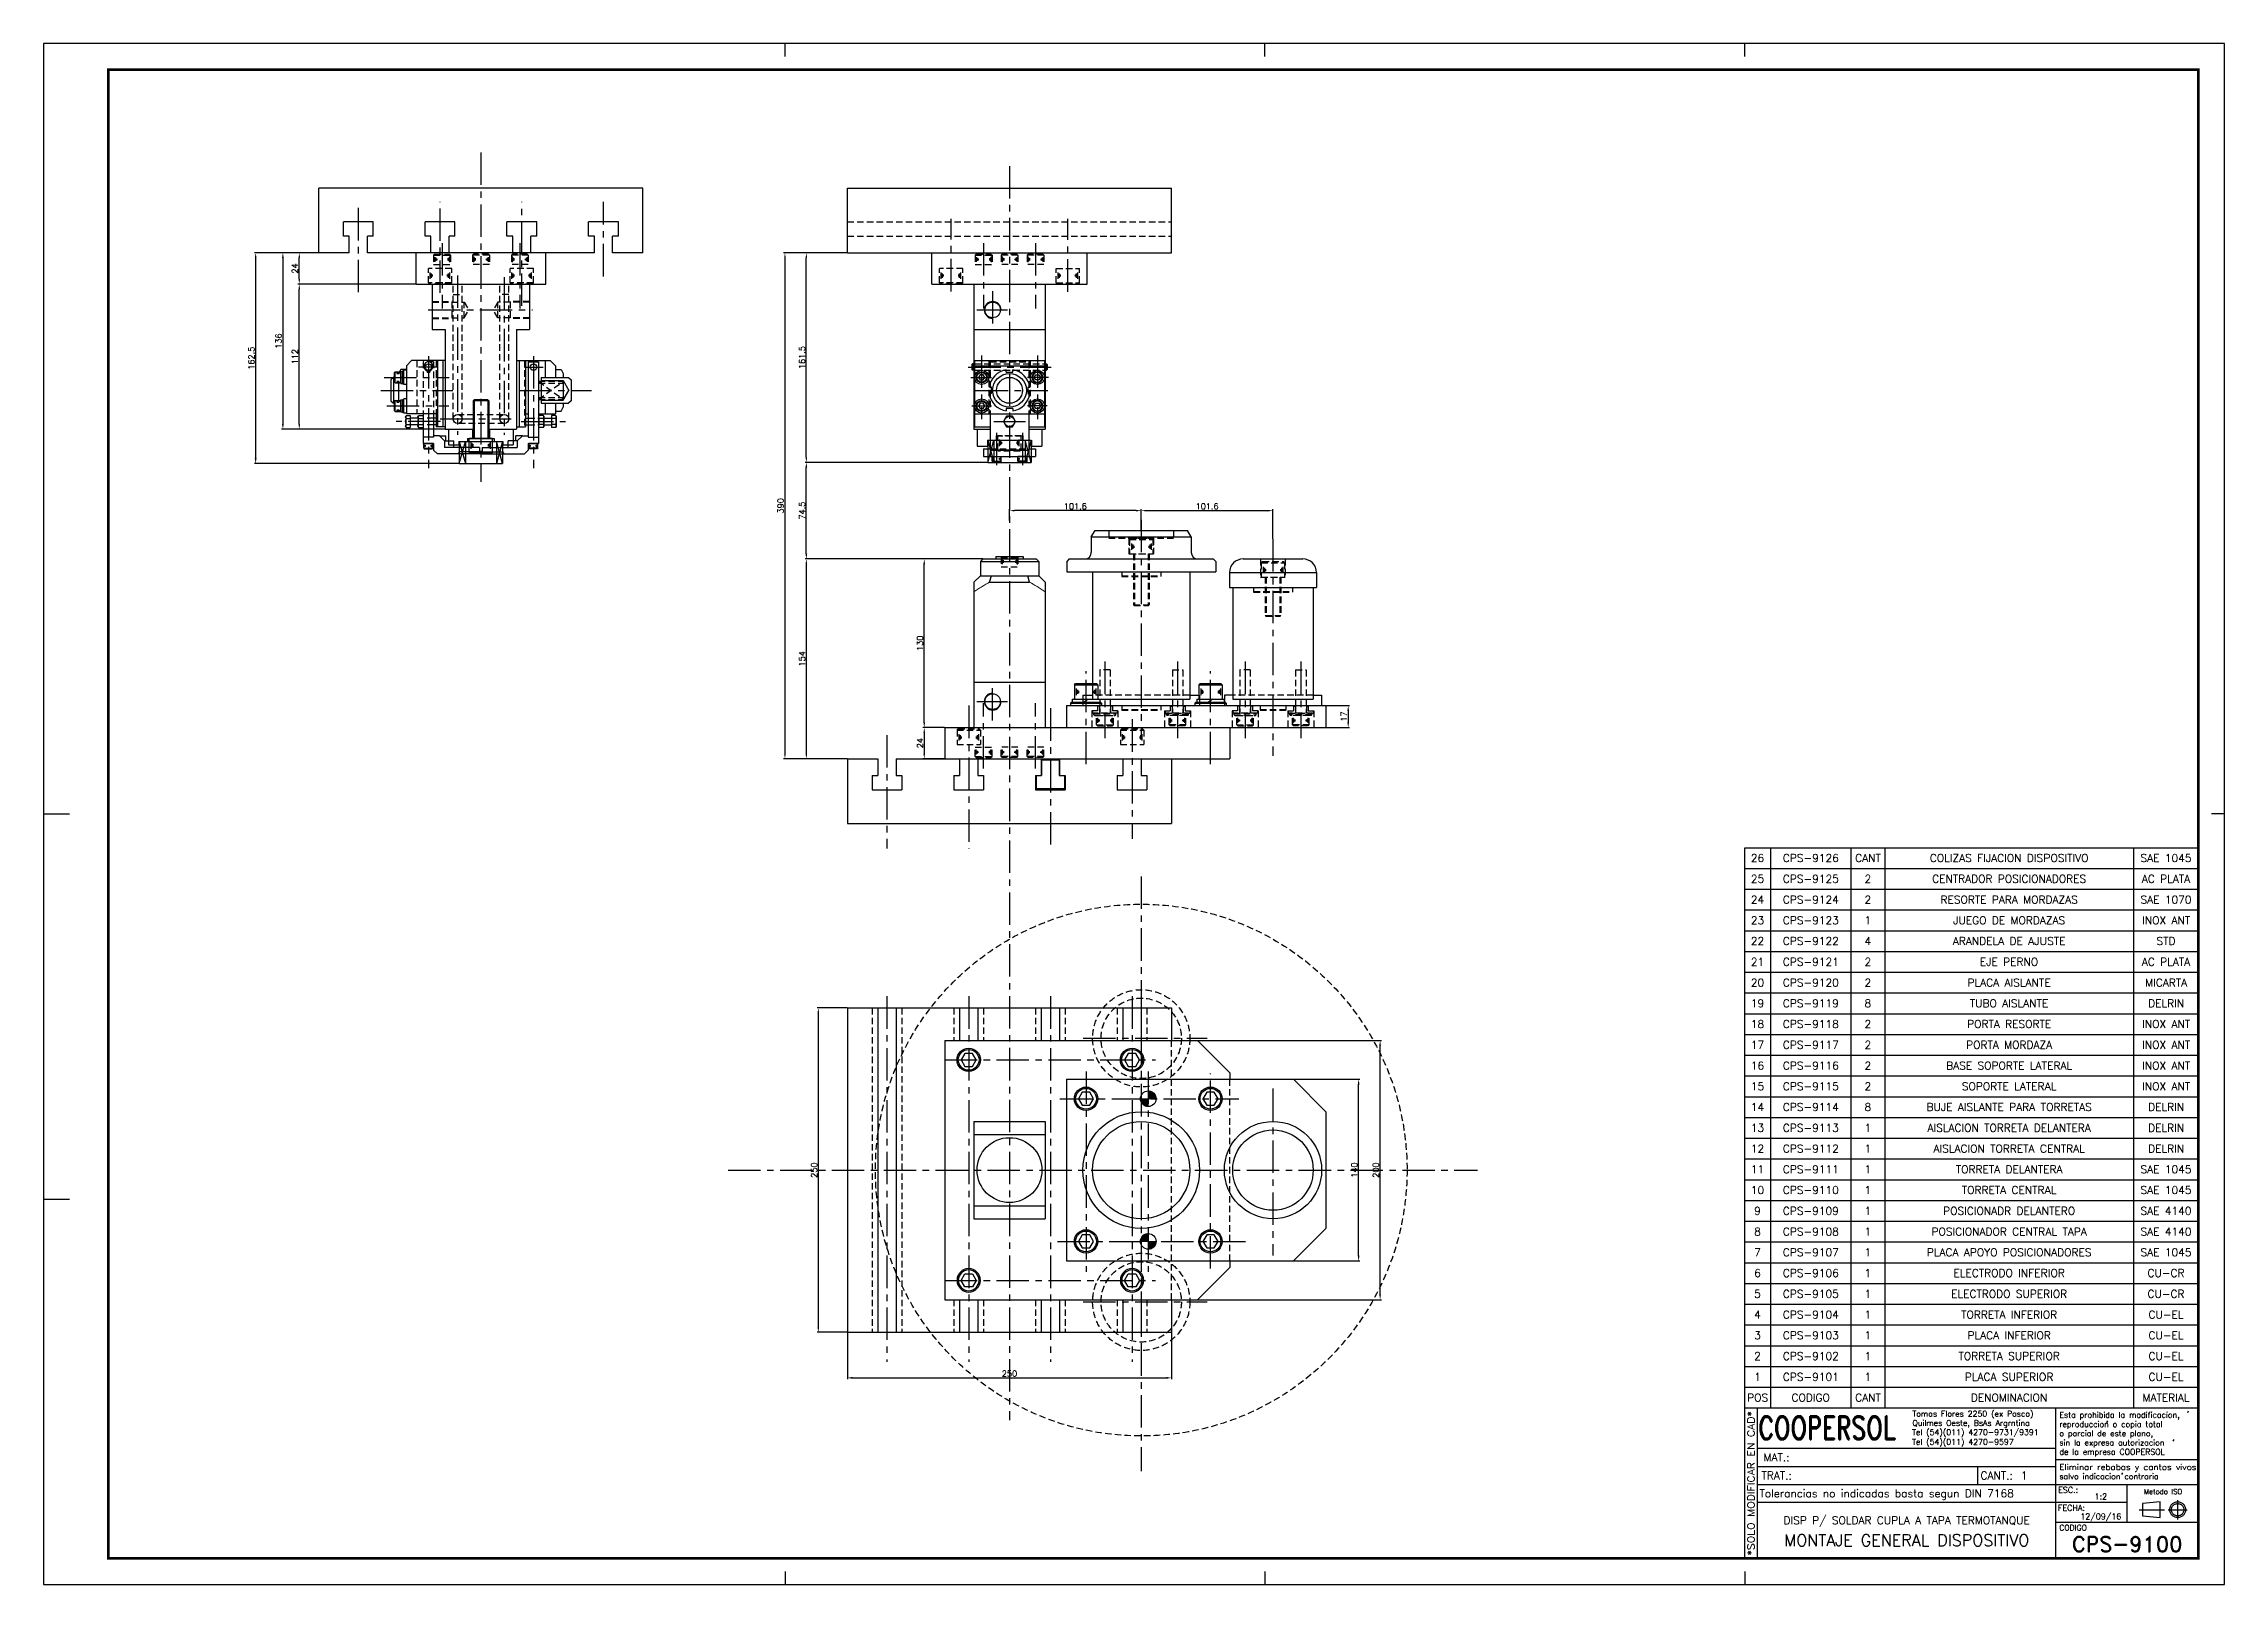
# Model space of a CAD drawing. Extents: x -21308 to -16735, y 11657 to 13517.
# Drawn here: x -18931 to -17249, y 11657 to 12845 of the extents above; entities that cross this region are included whole.
import ezdxf
from ezdxf.enums import TextEntityAlignment as Align

# ---------------------------------------------------------------- set-up
doc = ezdxf.new("R2010")
doc.units = 0
doc.header["$LTSCALE"] = 20
doc.header["$MEASUREMENT"] = 0
doc.linetypes.add('CENTER', pattern=[2, 1.25, -0.25, 0.25, -0.25])
doc.linetypes.add('HIDDEN', pattern=[0.375, 0.25, -0.125])
doc.layers.get('0').update_dxf_attribs({"linetype": 'CONTINUOUS'})
doc.layers.get('DEFPOINTS').update_dxf_attribs({"linetype": 'CONTINUOUS'})
for name, color, linetype in [('1', 1, 'CENTER'), ('CL', 1, 'CENTER'), ('CO', 3, 'CONTINUOUS'), ('CUPLA A SOLDAR', 5, 'CONTINUOUS'), ('FI', 1, 'CONTINUOUS'), ('OC', 1, 'HIDDEN')]:
    doc.layers.add(name, color=color, linetype=linetype)
doc.styles.add('ROMAND', font='ROMAND')
doc.styles.add('ROMANS', font='ROMANS.SHX')
doc.dimstyles.new('2', dxfattribs={"dimscale": 2, "dimtxt": 2.3, "dimasz": 2, "dimexe": 0.5, "dimexo": 0.0625, "dimgap": 0.5, "dimtad": 1, "dimdec": 4, "dimdsep": 46, "dimtxsty": 'ROMANS', "dimcen": -2, "dimclrt": 7, "dimadec": 0, "dimazin": 0, "dimtfac": 0.869565, "dimtdec": 4, "dimtmove": 0, "dimatfit": 3, "dimfxl": 1, "dimtolj": 1, "dimarcsym": 0})

msp = doc.modelspace()

# ---------------------------------------------------------------- blocks, each defined once
blk = doc.blocks.new('12912L')
for p, q in [((-9, 11), (-8, 12)), ((-9, 11), (-9, 0)), ((-9, 0), (9, 0)), ((-8, 12), (8, 12)), ((9, 11), (8, 12)), ((9, 11), (9, 0))]:
    blk.add_line(p, q)
at = {"color": 1}
for p, q in [((-9, 11), (9, 11)), ((-7.5, 8), (-7.5, 3)), ((-6.5, 7.2), (-6.5, 3.9)), ((-5.8, 6.2), (-5.8, 4.6)), ((5.9, 6.2), (5.9, 4.6)), ((6.6, 7.2), (6.6, 3.9)), ((7.6, 8), (7.6, 3))]:
    blk.add_line(p, q, dxfattribs=at)
blk = doc.blocks.new('08912L')
for p, q in [((-6.5, 7.2), (-5.7, 8)), ((-6.5, 7.2), (-6.5, 0)), ((-6.5, 0), (6.5, 0)), ((-5.7, 8), (5.7, 8)), ((5.7, 8), (6.5, 7.2)), ((6.5, 7.2), (6.5, 0))]:
    blk.add_line(p, q)
at = {"color": 1}
for p, q in [((-6.5, 7.2), (6.5, 7.2)), ((-5.6, 5.8), (-5.6, 2)), ((-4.8, 5.1), (-4.8, 2.9)), ((-4.1, 4.4), (-4.1, 3.4)), ((4.5, 4.8), (4.5, 3.1)), ((5.3, 5.5), (5.3, 2.5)), ((5.8, 6.1), (5.8, 1.8))]:
    blk.add_line(p, q, dxfattribs=at)
blk = doc.blocks.new('08125')
for p, q in [((-8.5, 1.1), (-8, 1.6)), ((-8.5, 1.1), (-8.5, 0)), ((-8.5, 0), (8.5, 0)), ((-8, 1.6), (8, 1.6)), ((8, 1.6), (8.5, 1.1)), ((8.5, 1.1), (8.5, 0))]:
    blk.add_line(p, q)
at = {"color": 1}
blk.add_line((-8.5, 1.1), (8.5, 1.1), dxfattribs=at)
blk = doc.blocks.new('12912S')
blk.add_lwpolyline([(-2.9, 5), (-5.8, 0), (-2.9, -5), (2.9, -5), (5.8, 0), (2.9, 5)], close=True)
blk.add_circle((0, 0), 9)
at = {"color": 1}
blk.add_circle((0, 0), 8, dxfattribs=at)
blk = doc.blocks.new('12125')
for p, q in [((-12, 1.7), (-11.2, 2.5)), ((-12, 1.7), (-12, 0)), ((-12, 0), (12, 0)), ((-11.2, 2.5), (11.2, 2.5)), ((11.2, 2.5), (12, 1.7)), ((12, 1.7), (12, 0))]:
    blk.add_line(p, q)
at = {"color": 1}
blk.add_line((-12, 1.7), (12, 1.7), dxfattribs=at)
blk = doc.blocks.new('12127')
for p, q in [((-10.6, 2.5), (10.6, 2.5)), ((-10.6, 2.5), (-10.6, 0)), ((-10.6, 0), (10.6, 0)), ((1.6, 2.5), (-1.5, 0)), ((10.6, 2.5), (10.6, 0))]:
    blk.add_line(p, q)
blk = doc.blocks.new('*D91')
at = {"layer": 'CO', "color": 0, "lineweight": -2}
for p, q in [((-18206.8, 12447.6), (-18252.9, 12447.6)), ((-18251.9, 12321.6), (-18251.9, 12443.6)), ((-18236.3, 12317.6), (-18252.9, 12317.6))]:
    blk.add_line(p, q, dxfattribs=at)
at = {"layer": 'CO', "color": 0}
for points in [[(-18252.6, 12443.6), (-18251.3, 12443.6), (-18251.9, 12447.6)], [(-18252.6, 12321.6), (-18251.3, 12321.6), (-18251.9, 12317.6)]]:
    blk.add_solid(points, dxfattribs=at)
at = {"layer": 'DEFPOINTS', "color": 0}
for p in [(-18251.9, 12447.6), (-18206.7, 12447.6), (-18236.2, 12317.6)]:
    blk.add_point(p, dxfattribs=at)
at = {"layer": 'CO', "color": 7, "insert": (-18255.2, 12382.6), "char_height": 4.6, "attachment_point": 5, "rotation": 90, "style": 'ROMANS'}
blk.add_mtext('\\A1;130', dxfattribs=at)
blk = doc.blocks.new('05933S')
blk.add_lwpolyline([(2.3, -4), (4.6, 0), (2.3, 4), (-2.3, 4), (-4.6, 0), (-2.3, -4)], close=True)
at = {"color": 1}
blk.add_circle((0, 0), 4, dxfattribs=at)
blk = doc.blocks.new('04912L')
for p, q in [((-3.5, 3.7), (-3.2, 4)), ((-3.5, 3.7), (-3.5, 0)), ((-3.5, 0), (3.5, 0)), ((-3.2, 4), (3.2, 4)), ((3.5, 3.7), (3.2, 4)), ((3.5, 3.7), (3.5, 0))]:
    blk.add_line(p, q)
at = {"color": 1}
for p, q in [((-3.5, 3.7), (3.5, 3.7)), ((-2.7, 2.8), (-2.7, 0.9)), ((-2.2, 2.4), (-2.2, 1.2)), ((2.2, 2.4), (2.2, 1.2)), ((2.7, 2.8), (2.7, 0.9))]:
    blk.add_line(p, q, dxfattribs=at)
blk = doc.blocks.new('05912S')
blk.add_lwpolyline([(-1.2, 2), (-2.4, 0), (-1.2, -2), (1.2, -2), (2.4, 0), (1.2, 2)], close=True)
blk.add_circle((0, 0), 4.25)
at = {"color": 1}
blk.add_circle((0, 0), 3.75, dxfattribs=at)
blk = doc.blocks.new('05934L')
for p, q in [((-4, 4), (-4.6, 3.6)), ((-4.6, 3.6), (-4.6, 0.4)), ((-4, 0), (-4.6, 0.4)), ((-4, 4), (-2.3, 4)), ((-4, 0), (-2.3, 0)), ((-2.3, 4), (2.3, 4)), ((-2.3, 3.6), (-2.3, 0.4)), ((-2.3, 0), (2.3, 0)), ((2.3, 4), (4, 4)), ((2.3, 3.6), (2.3, 0.4)), ((2.3, 0), (4, 0)), ((4, 4), (4.6, 3.6)), ((4, 0), (4.6, 0.4)), ((4.6, 3.6), (4.6, 0.4))]:
    blk.add_line(p, q)
for centre, radius, start, end in [((-3.5, 2), 2.04, 55.6158, 124.3842), ((-3.5, 2), 2.04, 235.6158, 304.3842), ((0, -3.6), 7.64, 72.412, 107.588), ((0, 7.6), 7.64, 252.412, 287.588), ((3.5, 2), 2.04, 55.6158, 124.3842), ((3.5, 2), 2.04, 235.6158, 304.3842)]:
    blk.add_arc(centre, radius, start, end)
blk = doc.blocks.new('05933L')
for p, q in [((-4, 3.5), (-4.6, 3.1)), ((-4.6, 3.1), (-4.6, 0)), ((-4.6, 0), (4.6, 0)), ((-4, 3.5), (-2.3, 3.5)), ((-2.3, 3.5), (2.3, 3.5)), ((-2.3, 3.1), (-2.3, 0)), ((2.3, 3.5), (4, 3.5)), ((2.3, 3.1), (2.3, 0)), ((4, 3.5), (4.6, 3.1)), ((4.6, 3.1), (4.6, 0))]:
    blk.add_line(p, q)
for centre, radius, start, end in [((-3.5, 1.5), 2.04, 55.6158, 124.3842), ((0, -4.1), 7.64, 72.412, 107.588), ((3.5, 1.5), 2.04, 55.6158, 124.3842)]:
    blk.add_arc(centre, radius, start, end)
blk = doc.blocks.new('05125')
for p, q in [((-4.7, 1), (-5, 0.7)), ((-5, 0.7), (-5, 0)), ((-5, 0), (5, 0)), ((-4.7, 1), (4.7, 1)), ((4.7, 1), (5, 0.7)), ((5, 0.7), (5, 0))]:
    blk.add_line(p, q)
at = {"color": 1}
blk.add_line((-5, 0.7), (5, 0.7), dxfattribs=at)
blk = doc.blocks.new('05127')
for p, q in [((-4.6, 1.2), (4.6, 1.2)), ((-4.6, 1.2), (-4.6, 0)), ((-4.6, 0), (4.6, 0)), ((0.5, 1.2), (-0.5, 0)), ((4.6, 1.2), (4.6, 0))]:
    blk.add_line(p, q)
blk = doc.blocks.new('05912L')
for p, q in [((-4.2, 4.5), (-3.8, 5)), ((-4.2, 4.5), (-4.2, 0)), ((-4.2, 0), (4.2, 0)), ((-3.8, 5), (3.8, 5)), ((4.2, 4.5), (3.8, 5)), ((4.2, 4.5), (4.2, 0))]:
    blk.add_line(p, q)
at = {"color": 1}
for p, q in [((-4.2, 4.5), (4.2, 4.5)), ((-3.6, 3.5), (-3.6, 0.8)), ((-3, 3.1), (-3, 1.4)), ((3, 3.1), (3, 1.4)), ((3.6, 3.5), (3.6, 0.8))]:
    blk.add_line(p, q, dxfattribs=at)
blk = doc.blocks.new('*D92')
at = {"layer": 'CO', "color": 0, "lineweight": -2}
for p, q in [((-18203, 12522.1), (-18343.9, 12522.1)), ((-18342.9, 12451.6), (-18342.9, 12518.1)), ((-18206.8, 12447.6), (-18343.9, 12447.6))]:
    blk.add_line(p, q, dxfattribs=at)
at = {"layer": 'CO', "color": 0}
for points in [[(-18343.5, 12518.1), (-18342.2, 12518.1), (-18342.9, 12522.1)], [(-18343.5, 12451.6), (-18342.2, 12451.6), (-18342.9, 12447.6)]]:
    blk.add_solid(points, dxfattribs=at)
at = {"layer": 'DEFPOINTS', "color": 0}
for p in [(-18342.9, 12522.1), (-18202.9, 12522.1), (-18206.7, 12447.6)]:
    blk.add_point(p, dxfattribs=at)
at = {"layer": 'CO', "color": 7, "insert": (-18346.2, 12484.9), "char_height": 4.6, "attachment_point": 5, "rotation": 90, "style": 'ROMANS'}
blk.add_mtext('\\A1;74.5', dxfattribs=at)
blk = doc.blocks.new('*D93')
at = {"layer": 'CO', "color": 0, "lineweight": -2}
for p, q in [((-17942, 12334.6), (-17923.9, 12334.6)), ((-17924.9, 12330.6), (-17924.9, 12321.6)), ((-17942, 12317.6), (-17923.9, 12317.6))]:
    blk.add_line(p, q, dxfattribs=at)
at = {"layer": 'CO', "color": 0}
for points in [[(-17925.6, 12330.6), (-17924.3, 12330.6), (-17924.9, 12334.6)], [(-17925.6, 12321.6), (-17924.3, 12321.6), (-17924.9, 12317.6)]]:
    blk.add_solid(points, dxfattribs=at)
at = {"layer": 'DEFPOINTS', "color": 0}
for p in [(-17942.2, 12334.6), (-17942.2, 12317.6), (-17924.9, 12317.6)]:
    blk.add_point(p, dxfattribs=at)
at = {"layer": 'CO', "color": 7, "insert": (-17928.2, 12326.1), "char_height": 4.6, "attachment_point": 5, "rotation": 90, "style": 'ROMANS'}
blk.add_mtext('\\A1;17', dxfattribs=at)
blk = doc.blocks.new('*D414')
at = {"layer": 'CO', "color": 0, "lineweight": -2}
for p, q in [((-18719, 12683.6), (-18768.6, 12683.6)), ((-18767.6, 12679.6), (-18767.6, 12525.1)), ((-18610.7, 12521.1), (-18768.6, 12521.1))]:
    blk.add_line(p, q, dxfattribs=at)
at = {"layer": 'CO', "color": 0}
for points in [[(-18768.3, 12679.6), (-18766.9, 12679.6), (-18767.6, 12683.6)], [(-18768.3, 12525.1), (-18766.9, 12525.1), (-18767.6, 12521.1)]]:
    blk.add_solid(points, dxfattribs=at)
at = {"layer": 'DEFPOINTS', "color": 0}
for p in [(-18718.9, 12683.6), (-18767.6, 12521.1), (-18610.6, 12521.1)]:
    blk.add_point(p, dxfattribs=at)
at = {"layer": 'CO', "color": 7, "insert": (-18770.9, 12602.4), "char_height": 4.6, "attachment_point": 5, "rotation": 90, "style": 'ROMANS'}
blk.add_mtext('\\A1;162.5', dxfattribs=at)
blk = doc.blocks.new('*D415')
at = {"layer": 'CO', "color": 0, "lineweight": -2}
for p, q in [((-18719, 12683.6), (-18747.6, 12683.6)), ((-18746.6, 12679.6), (-18746.6, 12551.6)), ((-18621.5, 12547.6), (-18747.6, 12547.6))]:
    blk.add_line(p, q, dxfattribs=at)
at = {"layer": 'CO', "color": 0}
for points in [[(-18747.3, 12679.6), (-18745.9, 12679.6), (-18746.6, 12683.6)], [(-18747.3, 12551.6), (-18745.9, 12551.6), (-18746.6, 12547.6)]]:
    blk.add_solid(points, dxfattribs=at)
at = {"layer": 'DEFPOINTS', "color": 0}
for p in [(-18718.9, 12683.6), (-18746.6, 12547.6), (-18621.4, 12547.6)]:
    blk.add_point(p, dxfattribs=at)
at = {"layer": 'CO', "color": 7, "insert": (-18749.9, 12615.6), "char_height": 4.6, "attachment_point": 5, "rotation": 90, "style": 'ROMANS'}
blk.add_mtext('\\A1;136', dxfattribs=at)
blk = doc.blocks.new('*D416')
at = {"layer": 'CO', "color": 0, "lineweight": -2}
for p, q in [((-18644, 12659.6), (-18735, 12659.6)), ((-18734, 12551.6), (-18734, 12655.6)), ((-18621.6, 12547.6), (-18735, 12547.6))]:
    blk.add_line(p, q, dxfattribs=at)
at = {"layer": 'CO', "color": 0}
for points in [[(-18734.6, 12655.6), (-18733.3, 12655.6), (-18734, 12659.6)], [(-18734.6, 12551.6), (-18733.3, 12551.6), (-18734, 12547.6)]]:
    blk.add_solid(points, dxfattribs=at)
at = {"layer": 'DEFPOINTS', "color": 0}
for p in [(-18734, 12659.6), (-18643.9, 12659.6), (-18621.5, 12547.6)]:
    blk.add_point(p, dxfattribs=at)
at = {"layer": 'CO', "color": 7, "insert": (-18737.3, 12603.6), "char_height": 4.6, "attachment_point": 5, "rotation": 90, "style": 'ROMANS'}
blk.add_mtext('\\A1;112', dxfattribs=at)
blk = doc.blocks.new('*D417')
at = {"layer": 'CO', "color": 0, "lineweight": -2}
for p, q in [((-18719, 12683.6), (-18735, 12683.6)), ((-18734, 12663.6), (-18734, 12679.6)), ((-18644.1, 12659.6), (-18735, 12659.6))]:
    blk.add_line(p, q, dxfattribs=at)
at = {"layer": 'CO', "color": 0}
for points in [[(-18734.6, 12679.6), (-18733.3, 12679.6), (-18734, 12683.6)], [(-18734.6, 12663.6), (-18733.3, 12663.6), (-18734, 12659.6)]]:
    blk.add_solid(points, dxfattribs=at)
at = {"layer": 'DEFPOINTS', "color": 0}
for p in [(-18734, 12683.6), (-18718.9, 12683.6), (-18644, 12659.6)]:
    blk.add_point(p, dxfattribs=at)
at = {"layer": 'CO', "color": 7, "insert": (-18737.3, 12671.6), "char_height": 4.6, "attachment_point": 5, "rotation": 90, "style": 'ROMANS'}
blk.add_mtext('\\A1;24', dxfattribs=at)
blk = doc.blocks.new('*D418')
at = {"layer": 'CO', "color": 0, "lineweight": -2}
for p, q in [((-18236.4, 12317.6), (-18252.9, 12317.6)), ((-18251.9, 12313.6), (-18251.9, 12297.6)), ((-18236.3, 12293.6), (-18252.9, 12293.6))]:
    blk.add_line(p, q, dxfattribs=at)
at = {"layer": 'CO', "color": 0}
for points in [[(-18252.6, 12313.6), (-18251.3, 12313.6), (-18251.9, 12317.6)], [(-18252.6, 12297.6), (-18251.3, 12297.6), (-18251.9, 12293.6)]]:
    blk.add_solid(points, dxfattribs=at)
at = {"layer": 'DEFPOINTS', "color": 0}
for p in [(-18236.3, 12317.6), (-18251.9, 12293.6), (-18236.2, 12293.6)]:
    blk.add_point(p, dxfattribs=at)
at = {"layer": 'CO', "color": 7, "insert": (-18255.2, 12305.6), "char_height": 4.6, "attachment_point": 5, "rotation": 90, "style": 'ROMANS'}
blk.add_mtext('\\A1;24', dxfattribs=at)
blk = doc.blocks.new('*D419')
at = {"layer": 'CO', "color": 0, "lineweight": -2}
for p, q in [((-18206.8, 12447.6), (-18343.9, 12447.6)), ((-18342.9, 12443.6), (-18342.9, 12297.6)), ((-18311.3, 12293.6), (-18343.9, 12293.6))]:
    blk.add_line(p, q, dxfattribs=at)
at = {"layer": 'CO', "color": 0}
for points in [[(-18343.5, 12443.6), (-18342.2, 12443.6), (-18342.9, 12447.6)], [(-18343.5, 12297.6), (-18342.2, 12297.6), (-18342.9, 12293.6)]]:
    blk.add_solid(points, dxfattribs=at)
at = {"layer": 'DEFPOINTS', "color": 0}
for p in [(-18206.7, 12447.6), (-18342.9, 12293.6), (-18311.2, 12293.6)]:
    blk.add_point(p, dxfattribs=at)
at = {"layer": 'CO', "color": 7, "insert": (-18346.2, 12370.6), "char_height": 4.6, "attachment_point": 5, "rotation": 90, "style": 'ROMANS'}
blk.add_mtext('\\A1;154', dxfattribs=at)
blk = doc.blocks.new('*D420')
at = {"layer": 'CO', "color": 0, "lineweight": -2}
for p, q in [((-18311.3, 12683.6), (-18343.9, 12683.6)), ((-18342.9, 12526.1), (-18342.9, 12679.6)), ((-18203.2, 12522.1), (-18343.9, 12522.1))]:
    blk.add_line(p, q, dxfattribs=at)
at = {"layer": 'CO', "color": 0}
for points in [[(-18343.5, 12679.6), (-18342.2, 12679.6), (-18342.9, 12683.6)], [(-18343.5, 12526.1), (-18342.2, 12526.1), (-18342.9, 12522.1)]]:
    blk.add_solid(points, dxfattribs=at)
at = {"layer": 'DEFPOINTS', "color": 0}
for p in [(-18342.9, 12683.6), (-18311.2, 12683.6), (-18203, 12522.1)]:
    blk.add_point(p, dxfattribs=at)
at = {"layer": 'CO', "color": 7, "insert": (-18346.2, 12602.9), "char_height": 4.6, "attachment_point": 5, "rotation": 90, "style": 'ROMANS'}
blk.add_mtext('\\A1;161.5', dxfattribs=at)
blk = doc.blocks.new('*D421')
at = {"layer": 'CO', "color": 0, "lineweight": -2}
for p, q in [((-18311.3, 12683.6), (-18360.4, 12683.6)), ((-18359.4, 12679.6), (-18359.4, 12297.6)), ((-18311.3, 12293.6), (-18360.4, 12293.6))]:
    blk.add_line(p, q, dxfattribs=at)
at = {"layer": 'CO', "color": 0}
for points in [[(-18360, 12679.6), (-18358.7, 12679.6), (-18359.4, 12683.6)], [(-18360, 12297.6), (-18358.7, 12297.6), (-18359.4, 12293.6)]]:
    blk.add_solid(points, dxfattribs=at)
at = {"layer": 'DEFPOINTS', "color": 0}
for p in [(-18311.2, 12683.6), (-18359.4, 12293.6), (-18311.2, 12293.6)]:
    blk.add_point(p, dxfattribs=at)
at = {"layer": 'CO', "color": 7, "insert": (-18362.7, 12488.6), "char_height": 4.6, "attachment_point": 5, "rotation": 90, "style": 'ROMANS'}
blk.add_mtext('\\A1;390', dxfattribs=at)
blk = doc.blocks.new('*D422')
at = {"layer": 'CO', "color": 0, "lineweight": -2}
for p, q in [((-18186.2, 12477.2), (-18186.2, 12485.9)), ((-18088.6, 12484.9), (-18182.2, 12484.9)), ((-18084.6, 12469.7), (-18084.6, 12485.9))]:
    blk.add_line(p, q, dxfattribs=at)
at = {"layer": 'CO', "color": 0}
for points in [[(-18182.2, 12485.5), (-18182.2, 12484.2), (-18186.2, 12484.9)], [(-18088.6, 12485.5), (-18088.6, 12484.2), (-18084.6, 12484.9)]]:
    blk.add_solid(points, dxfattribs=at)
at = {"layer": 'DEFPOINTS', "color": 0}
for p in [(-18186.2, 12484.9), (-18186.2, 12477.1), (-18084.6, 12469.6)]:
    blk.add_point(p, dxfattribs=at)
at = {"layer": 'CO', "color": 7, "insert": (-18135.4, 12488.2), "char_height": 4.6, "attachment_point": 5, "style": 'ROMANS'}
blk.add_mtext('\\A1;101.6', dxfattribs=at)
blk = doc.blocks.new('*D423')
at = {"layer": 'CO', "color": 0, "lineweight": -2}
for p, q in [((-18084.6, 12469.9), (-18084.6, 12485.9)), ((-18080.6, 12484.9), (-17987, 12484.9)), ((-17983, 12463.1), (-17983, 12485.9))]:
    blk.add_line(p, q, dxfattribs=at)
at = {"layer": 'CO', "color": 0}
for points in [[(-18080.6, 12485.5), (-18080.6, 12484.2), (-18084.6, 12484.9)], [(-17987, 12485.5), (-17987, 12484.2), (-17983, 12484.9)]]:
    blk.add_solid(points, dxfattribs=at)
at = {"layer": 'DEFPOINTS', "color": 0}
for p in [(-17983, 12484.9), (-18084.6, 12469.7), (-17983, 12463)]:
    blk.add_point(p, dxfattribs=at)
at = {"layer": 'CO', "color": 7, "insert": (-18033.8, 12488.2), "char_height": 4.6, "attachment_point": 5, "style": 'ROMANS'}
blk.add_mtext('\\A1;101.6', dxfattribs=at)
blk = doc.blocks.new('*D424')
at = {"layer": 'CO', "color": 0, "lineweight": -2}
for p, q in [((-17967, 12046.4), (-17915.9, 12046.4)), ((-17916.9, 11910.4), (-17916.9, 12042.4)), ((-17967, 11906.4), (-17915.9, 11906.4))]:
    blk.add_line(p, q, dxfattribs=at)
at = {"layer": 'CO', "color": 0}
for points in [[(-17917.6, 12042.4), (-17916.2, 12042.4), (-17916.9, 12046.4)], [(-17917.6, 11910.4), (-17916.2, 11910.4), (-17916.9, 11906.4)]]:
    blk.add_solid(points, dxfattribs=at)
at = {"layer": 'DEFPOINTS', "color": 0}
for p in [(-17967.2, 12046.4), (-17916.9, 12046.4), (-17967.2, 11906.4)]:
    blk.add_point(p, dxfattribs=at)
at = {"layer": 'CO', "color": 7, "insert": (-17920.2, 11976.4), "char_height": 4.6, "attachment_point": 5, "rotation": 90, "style": 'ROMANS'}
blk.add_mtext('\\A1;140', dxfattribs=at)
blk = doc.blocks.new('*D425')
at = {"layer": 'CO', "color": 0, "lineweight": -2}
for p, q in [((-18041, 12076.4), (-17899.3, 12076.4)), ((-17900.3, 11880.4), (-17900.3, 12072.4)), ((-18041, 11876.4), (-17899.3, 11876.4))]:
    blk.add_line(p, q, dxfattribs=at)
at = {"layer": 'CO', "color": 0}
for points in [[(-17901, 12072.4), (-17899.7, 12072.4), (-17900.3, 12076.4)], [(-17901, 11880.4), (-17899.7, 11880.4), (-17900.3, 11876.4)]]:
    blk.add_solid(points, dxfattribs=at)
at = {"layer": 'DEFPOINTS', "color": 0}
for p in [(-18041.2, 12076.4), (-17900.3, 12076.4), (-18041.2, 11876.4)]:
    blk.add_point(p, dxfattribs=at)
at = {"layer": 'CO', "color": 7, "insert": (-17903.6, 11976.4), "char_height": 4.6, "attachment_point": 5, "rotation": 90, "style": 'ROMANS'}
blk.add_mtext('\\A1;200', dxfattribs=at)
blk = doc.blocks.new('*D426')
at = {"layer": 'CO', "color": 0, "lineweight": -2}
for p, q in [((-18311.3, 12101.4), (-18334.6, 12101.4)), ((-18333.6, 11855.4), (-18333.6, 12097.4)), ((-18311.3, 11851.4), (-18334.6, 11851.4))]:
    blk.add_line(p, q, dxfattribs=at)
at = {"layer": 'CO', "color": 0}
for points in [[(-18334.3, 12097.4), (-18333, 12097.4), (-18333.6, 12101.4)], [(-18334.3, 11855.4), (-18333, 11855.4), (-18333.6, 11851.4)]]:
    blk.add_solid(points, dxfattribs=at)
at = {"layer": 'DEFPOINTS', "color": 0}
for p in [(-18333.6, 12101.4), (-18311.2, 12101.4), (-18311.2, 11851.4)]:
    blk.add_point(p, dxfattribs=at)
at = {"layer": 'CO', "color": 7, "insert": (-18336.9, 11976.4), "char_height": 4.6, "attachment_point": 5, "rotation": 90, "style": 'ROMANS'}
blk.add_mtext('\\A1;250', dxfattribs=at)
blk = doc.blocks.new('*D427')
at = {"layer": 'CO', "color": 0, "lineweight": -2}
for p, q in [((-18311.2, 11851.3), (-18311.2, 11815.2)), ((-18061.2, 11851.3), (-18061.2, 11815.2)), ((-18307.2, 11816.2), (-18065.2, 11816.2))]:
    blk.add_line(p, q, dxfattribs=at)
at = {"layer": 'CO', "color": 0}
for points in [[(-18307.2, 11816.9), (-18307.2, 11815.5), (-18311.2, 11816.2)], [(-18065.2, 11816.9), (-18065.2, 11815.5), (-18061.2, 11816.2)]]:
    blk.add_solid(points, dxfattribs=at)
at = {"layer": 'DEFPOINTS', "color": 0}
for p in [(-18311.2, 11851.4), (-18061.2, 11851.4), (-18061.2, 11816.2)]:
    blk.add_point(p, dxfattribs=at)
at = {"layer": 'CO', "color": 7, "insert": (-18186.2, 11819.5), "char_height": 4.6, "attachment_point": 5, "style": 'ROMANS'}
blk.add_mtext('\\A1;250', dxfattribs=at)
blk = doc.blocks.new('A1G')
for p, q in [((286, 589), (286, 594)), ((471, 589), (471, 594)), ((656, 589), (656, 594)), ((286, 5), (286, 0)), ((471, 5), (471, 0)), ((656, 5), (656, 0))]:
    blk.add_line(p, q)
blk.add_lwpolyline([(0, 0), (841, 0), (841, 594), (0, 594)], close=True)
at = {"const_width": 1}
blk.add_lwpolyline([(25, 10), (831, 10), (831, 584), (25, 584)], close=True, dxfattribs=at)
for points in [[(0, 297), (10, 297)], [(841, 297), (836, 297)], [(0, 148.5), (10, 148.5)]]:
    blk.add_lwpolyline(points)
blk = doc.blocks.new('COOPERSOLROT-02')
for p, q in [((0, 58), (175, 58)), ((0, 0), (0, 58)), ((5, 0), (5, 58)), ((120, 0), (120, 58)), ((175, 0), (175, 58)), ((5, 42.5), (120, 42.5)), ((5, 35.5), (120, 35.5)), ((89.89, 28.5), (89.89, 35.5)), ((120, 38.19), (175, 38.19)), ((5, 28.5), (175, 28.5)), ((147.5, 14), (147.5, 28.5)), ((147.5, 21.5), (5, 21.5)), ((120, 14), (175, 14)), ((0, 0), (175, 0))]:
    blk.add_line(p, q)
at = {"color": 1, "linetype": 'CENTER'}
blk.add_line((166.98, 22.51), (166.98, 15.06), dxfattribs=at)
for points in [[(152.09, 18.79), (161.93, 18.79)], [(163.26, 18.79), (170.71, 18.79)]]:
    blk.add_lwpolyline(points, dxfattribs=at)
at = {"layer": '1'}
for points in [[(139.66, 52.43), (140.02, 53.02)], [(170.85, 56.26), (171.21, 56.85)], [(165.28, 45.22), (165.64, 45.81)], [(145.46, 32.42), (145.82, 33.01)]]:
    blk.add_lwpolyline(points, dxfattribs=at)
blk.add_lwpolyline([(160.25, 18.79), (160.25, 21.83), (153.47, 21.16), (153.47, 16.41), (160.25, 15.74)], close=True, dxfattribs=at)
for radius in [3.05, 2.37]:
    blk.add_circle((166.98, 18.79), radius, dxfattribs=at)
at = {"style": 'ROMANS', "width": 0.996387}
blk.add_text('*SOLO MODIFICAR EN CAD*', height=2.7, rotation=90, dxfattribs=at).set_placement((3.77, 1.09), (3.77, 56.81), align=Align.FIT)
at = {"style": 'ROMAND', "width": 0.75}
blk.add_text('COOPERSOL', height=9, dxfattribs=at).set_placement((5.26, 45.85))
at = {"style": 'ROMANS'}
for s, p in [('MAT.:', (7.32, 37.47)), ('Tolerancias no indicadas basta segun DIN 7168', (5.7, 23.56)), ('TRAT.:', (6.5, 30.47)), ('CANT.:', (90.89, 30.47))]:
    blk.add_text(s, height=3, dxfattribs=at).set_placement(p)
for tag, height, style, p in [('CONJUNTO', 2.3, 'ROMANS', (62.5, 17.5)), ('SUBCONJUNTO', 3, 'ROMANS', (62.5, 11.5)), ('COD-PLA', 6, 'ROMAND', (147.5, 5.5)), ('DENOMINACION', 4.5, 'ROMANS', (62.5, 4.75))]:
    blk.add_attdef(tag, text='', height=height, dxfattribs=dict(style=style)).set_placement(p, align=Align.MIDDLE)
at = {"layer": '1', "style": 'ROMANS'}
for s, height, p in [('Tomas Flores 2250 (ex Pasco)', 2.2, (64.69, 54.68)), ('Quilmes Oeste, BsAs Argrntina', 2.2, (64.69, 51.12)), ('Esta prohibida la modificacion,', 2.2, (121.36, 54.23)), ('reproduccion o copia total', 2.2, (121.36, 50.67)), ('Tel (54)(011) 4270-9731/9391', 2.2, (64.55, 47.56)), ('Tel (54)(011) 4270-9597', 2.2, (64.55, 43.83)), ('o parcial de este plano,', 2.2, (121.36, 47.11)), ('sin la expresa autorizacion ', 2.2, (121.36, 43.55)), ('de la empresa COOPERSOL', 2.2, (121.36, 39.99)), ('ESC.:', 2.25, (120.89, 25.29)), ('salvo indicacion contraria', 2.2, (121.36, 30.54)), ('FECHA:', 2.25, (120.81, 18.36)), ('CODIGO', 2.16, (121.33, 10.78))]:
    blk.add_text(s, height=height, dxfattribs=at).set_placement(p)
at = {"layer": '1', "style": 'ROMANS', "width": 0.96139}
blk.add_text('Eliminar rebabas y cantos vivos', height=2.2, dxfattribs=at).set_placement((121.34, 34.1), (174.21, 34.1), align=Align.FIT)
at = {"layer": '1', "style": 'ROMANS'}
blk.add_text('Metodo ISO', height=1.948, dxfattribs=at).set_placement((161.34, 25.77), align=Align.MIDDLE)
for tag, p in [('MAT', (22.51, 37.47)), ('TRAT', (22.51, 30.47)), ('CANT', (106.49, 30.47))]:
    blk.add_attdef(tag, p, '', height=3, dxfattribs=at)
for tag, p in [('FECHA', (137.33, 15.06)), ('ESC', (137.33, 22.73))]:
    blk.add_attdef(tag, text='', height=2.25, dxfattribs=at).set_placement(p, align=Align.CENTER)
blk = doc.blocks.new('LISCONJ')
blk.add_line((0, 0), (0, 8))
at = {"layer": 'FI', "color": 7}
for p, q in [((0, 8), (175, 8)), ((10, 8), (10, 0)), ((41, 8), (41, 0)), ((54, 8), (54, 0)), ((150, 8), (150, 0))]:
    blk.add_line(p, q, dxfattribs=at)
at = {"style": 'ROMANS'}
for tag, p in [('POS', (5, 4)), ('CODIGO', (25.5, 4)), ('CANT', (47.5, 4)), ('DENOMINACION', (102, 4)), ('MATERIAL', (162.5, 4))]:
    blk.add_attdef(tag, text='', height=3, dxfattribs=at).set_placement(p, align=Align.MIDDLE)

# ---------------------------------------------------------------- dimensions: what is measured, and where the dimension line sits
at = {"layer": 'CO'}
for base, p1, p2, picture, middle in [((-18767.59711, 12521.12396), (-18718.86499, 12683.62396), (-18610.61499, 12521.12396), '*D414', (-18770.89711, 12602.37396)), ((-18746.5907, 12547.62396), (-18718.86499, 12683.62396), (-18621.36499, 12547.62396), '*D415', (-18749.8907, 12615.62396)), ((-18733.96325, 12683.62396), (-18643.98999, 12659.62396), (-18718.86499, 12683.62396), '*D417', (-18737.26325, 12671.62396)), ((-18359.38232, 12293.62396), (-18311.15947, 12683.62396), (-18311.15947, 12293.62396), '*D421', (-18362.68232, 12488.62396)), ((-18342.86976, 12683.62396), (-18203.03447, 12522.12396), (-18311.15947, 12683.62396), '*D420', (-18346.16976, 12602.87396)), ((-18733.96325, 12659.62396), (-18621.48999, 12547.62396), (-18643.86499, 12659.62396), '*D416', (-18737.26325, 12603.62396)), ((-18342.86976, 12522.12396), (-18206.65947, 12447.62396), (-18202.90947, 12522.12396), '*D92', (-18346.16976, 12484.87396)), ((-18342.86976, 12293.62396), (-18206.65947, 12447.62396), (-18311.15947, 12293.62396), '*D419', (-18346.16976, 12370.62396)), ((-18251.93567, 12447.62396), (-18236.15947, 12317.62396), (-18206.65947, 12447.62396), '*D91', (-18255.23567, 12382.62396)), ((-17924.9216, 12317.62396), (-17942.15947, 12334.62396), (-17942.15947, 12317.62396), '*D93', (-17928.2216, 12326.12396)), ((-18251.93567, 12293.62396), (-18236.28447, 12317.62396), (-18236.15947, 12293.62396), '*D418', (-18255.23567, 12305.62396)), ((-18333.63273, 12101.40212), (-18311.15947, 11851.40212), (-18311.15947, 12101.40212), '*D426', (-18336.93273, 11976.40212)), ((-17900.34385, 12076.40212), (-18041.15947, 11876.40212), (-18041.15947, 12076.40212), '*D425', (-17903.64385, 11976.40212)), ((-17916.8868, 12046.40212), (-17967.15947, 11906.40212), (-17967.15947, 12046.40212), '*D424', (-17920.1868, 11976.40212))]:
    dim = msp.add_linear_dim(base=base, p1=p1, p2=p2, angle=90, dimstyle='2', dxfattribs=at)
    dim.commit()
    dim.dimension.update_dxf_attribs({"geometry": picture, "text_midpoint": middle})
for base, p1, p2, picture, middle in [((-18186.15947, 12484.86468), (-18084.55947, 12469.62396), (-18186.15947, 12477.11172), '*D422', (-18135.35947, 12488.16468)), ((-17982.95947, 12484.86468), (-18084.55947, 12469.74896), (-17982.95947, 12463.00089), '*D423', (-18033.75947, 12488.16468)), ((-18061.15947, 11816.19239), (-18311.15947, 11851.40212), (-18061.15947, 11851.40212), '*D427', (-18186.15947, 11819.49239))]:
    dim = msp.add_linear_dim(base=base, p1=p1, p2=p2, dimstyle='2', dxfattribs=at)
    dim.commit()
    dim.dimension.update_dxf_attribs({"geometry": picture, "text_midpoint": middle})

# ---------------------------------------------------------------- hatches: boundary and pattern name
at = {"layer": 'CO'}
h = msp.add_hatch(dxfattribs=at)
h.set_pattern_fill('ANSI31', color=256, style=0)
h.set_pattern_definition([(315, (421.12495, 23888.08841), (-0.08838834765, -0.08838834765), [])])
h.paths.add_polyline_path([(-18079.15947, 12025.40212, -0.287491941), (-18084.55947, 12028.78678), (-18084.55947, 12031.40212), (-18079.15947, 12031.40212)])
h.paths.add_polyline_path([(-18084.55947, 12028.78678, -0.1132370115), (-18085.15947, 12031.40212), (-18084.55947, 12031.40212)])
h.paths.add_polyline_path([(-18073.15947, 12031.40212), (-18079.15947, 12031.40212), (-18079.15947, 12037.40212, -0.4142135624)])
h = msp.add_hatch(dxfattribs=at)
h.set_pattern_fill('ANSI31', color=256, style=0)
h.set_pattern_definition([(45, (421.12495, 64.71584), (-0.08838834765, 0.08838834765), [])])
h.paths.add_polyline_path([(-18079.15947, 11927.40212, 0.287491941), (-18084.55947, 11924.01746), (-18084.55947, 11921.40212), (-18079.15947, 11921.40212)])
h.paths.add_polyline_path([(-18084.55947, 11924.01746, 0.1132370115), (-18085.15947, 11921.40212), (-18084.55947, 11921.40212)])
h.paths.add_polyline_path([(-18073.15947, 11921.40212), (-18079.15947, 11921.40212), (-18079.15947, 11915.40212, 0.4142135624)])

# ---------------------------------------------------------------- linework, layer by layer
for p, q in [((-18468.86499, 12733.62396), (-18718.86499, 12733.62396)), ((-18718.86499, 12683.62396), (-18718.86499, 12733.62396)), ((-18468.86499, 12683.62396), (-18468.86499, 12733.62396)), ((-18311.15947, 12733.62396), (-18061.15947, 12733.62396)), ((-18311.15947, 12683.62396), (-18311.15947, 12733.62396)), ((-18061.15947, 12683.62396), (-18061.15947, 12733.62396)), ((-18676.86499, 12707.62396), (-18699.86499, 12707.62396)), ((-18699.86499, 12696.62396), (-18699.86499, 12707.62396)), ((-18676.86499, 12696.62396), (-18676.86499, 12707.62396)), ((-18613.86499, 12707.62396), (-18636.86499, 12707.62396)), ((-18636.86499, 12696.62396), (-18636.86499, 12707.62396)), ((-18613.86499, 12696.62396), (-18613.86499, 12707.62396)), ((-18550.86499, 12707.62396), (-18573.86499, 12707.62396)), ((-18573.86499, 12696.62396), (-18573.86499, 12707.62396)), ((-18550.86499, 12696.62396), (-18550.86499, 12707.62396)), ((-18487.86499, 12707.62396), (-18510.86499, 12707.62396)), ((-18510.86499, 12696.62396), (-18510.86499, 12707.62396)), ((-18487.86499, 12696.62396), (-18487.86499, 12707.62396)), ((-18695.36499, 12683.62396), (-18718.86499, 12683.62396)), ((-18695.36499, 12696.62396), (-18699.86499, 12696.62396)), ((-18695.36499, 12683.62396), (-18695.36499, 12696.62396)), ((-18676.86499, 12696.62396), (-18681.36499, 12696.62396)), ((-18681.36499, 12683.62396), (-18681.36499, 12696.62396)), ((-18506.36499, 12683.62396), (-18681.36499, 12683.62396)), ((-18643.86499, 12659.62396), (-18643.86499, 12683.62396)), ((-18632.36499, 12696.62396), (-18636.86499, 12696.62396)), ((-18632.36499, 12683.62396), (-18632.36499, 12696.62396)), ((-18613.86499, 12696.62396), (-18618.36499, 12696.62396)), ((-18618.36499, 12683.62396), (-18618.36499, 12696.62396)), ((-18569.36499, 12696.62396), (-18573.86499, 12696.62396)), ((-18569.36499, 12683.62396), (-18569.36499, 12696.62396)), ((-18550.86499, 12696.62396), (-18555.36499, 12696.62396)), ((-18555.36499, 12683.62396), (-18555.36499, 12696.62396)), ((-18543.86499, 12659.62396), (-18543.86499, 12683.62396)), ((-18506.36499, 12696.62396), (-18510.86499, 12696.62396)), ((-18506.36499, 12683.62396), (-18506.36499, 12696.62396)), ((-18487.86499, 12696.62396), (-18492.36499, 12696.62396)), ((-18492.36499, 12683.62396), (-18492.36499, 12696.62396)), ((-18468.86499, 12683.62396), (-18492.36499, 12683.62396)), ((-18311.15947, 12683.62396), (-18061.15947, 12683.62396)), ((-18246.15947, 12659.62396), (-18246.15947, 12683.62396)), ((-18126.15947, 12659.62396), (-18126.15947, 12683.62396)), ((-18643.86499, 12659.62396), (-18543.86499, 12659.62396)), ((-18631.36499, 12659.62396), (-18631.36499, 12624.62396)), ((-18621.36499, 12659.62396), (-18566.36499, 12659.62396)), ((-18556.36499, 12659.62396), (-18556.36499, 12624.62396)), ((-18246.15947, 12659.62396), (-18126.15947, 12659.62396)), ((-18213.65947, 12659.62396), (-18213.65947, 12547.62396)), ((-18158.65947, 12659.62396), (-18158.65947, 12547.62396)), ((-18631.36499, 12624.62396), (-18621.36499, 12624.62396)), ((-18621.36499, 12624.62396), (-18621.36499, 12547.62396)), ((-18566.36499, 12624.62396), (-18566.36499, 12547.62396)), ((-18566.36499, 12624.62396), (-18556.36499, 12624.62396)), ((-18213.65947, 12624.62396), (-18158.65947, 12624.62396)), ((-18647.36499, 12600.62396), (-18651.36499, 12596.62396)), ((-18621.36499, 12600.62396), (-18647.36499, 12600.62396)), ((-18627.36499, 12600.62396), (-18627.36499, 12549.62396)), ((-18623.36499, 12600.62396), (-18623.36499, 12549.62396)), ((-18566.36499, 12600.62396), (-18540.36499, 12600.62396)), ((-18564.36499, 12600.62396), (-18564.36499, 12549.62396)), ((-18559.36499, 12600.62396), (-18559.36499, 12549.62396)), ((-18557.36499, 12599.62396), (-18557.36499, 12541.62396)), ((-18557.36499, 12599.62396), (-18549.36499, 12599.62396)), ((-18549.36499, 12599.62396), (-18549.36499, 12536.62396)), ((-18544.36499, 12600.62396), (-18544.36499, 12587.62396)), ((-18536.36499, 12596.62396), (-18540.36499, 12600.62396)), ((-18213.75947, 12599.62396), (-18213.75947, 12591.62396)), ((-18213.15947, 12599.62396), (-18213.75947, 12599.62396)), ((-18213.15947, 12600.62396), (-18159.15947, 12600.62396)), ((-18213.15947, 12600.62396), (-18213.15947, 12549.62396)), ((-18159.15947, 12600.62396), (-18159.15947, 12549.62396)), ((-18159.15947, 12599.62396), (-18158.55947, 12599.62396)), ((-18158.55947, 12599.62396), (-18158.55947, 12591.62396)), ((-18661.36499, 12587.62396), (-18663.36499, 12585.62396)), ((-18663.36499, 12585.62396), (-18663.36499, 12569.62396)), ((-18660.56499, 12587.62396), (-18661.36499, 12587.62396)), ((-18661.36499, 12587.62396), (-18661.36499, 12567.62396)), ((-18657.36499, 12583.37396), (-18657.36499, 12569.87396)), ((-18655.63294, 12593.62396), (-18656.6433, 12591.87396)), ((-18651.36499, 12593.62396), (-18655.63294, 12593.62396)), ((-18653.36499, 12582.12396), (-18653.36499, 12593.12396)), ((-18651.36499, 12593.12396), (-18653.36499, 12593.12396)), ((-18651.36499, 12582.12396), (-18653.36499, 12582.12396)), ((-18651.36499, 12596.62396), (-18651.36499, 12559.62396)), ((-18635.36499, 12592.76985), (-18635.36499, 12591.73647)), ((-18633.36499, 12592.76985), (-18633.36499, 12591.73647)), ((-18547.36499, 12587.62396), (-18547.36499, 12567.62396)), ((-18547.36499, 12587.62396), (-18526.36499, 12587.62396)), ((-18547.36499, 12585.12396), (-18530.36499, 12585.12396)), ((-18536.36499, 12596.62396), (-18536.36499, 12587.62396)), ((-18536.36499, 12593.62396), (-18532.09704, 12593.62396)), ((-18532.09704, 12593.62396), (-18530.36499, 12590.62396)), ((-18530.36499, 12590.62396), (-18530.36499, 12587.62396)), ((-18530.36499, 12585.12396), (-18530.36499, 12570.12396)), ((-18530.36499, 12585.12396), (-18526.03486, 12577.62396)), ((-18526.36499, 12587.62396), (-18524.36499, 12585.62396)), ((-18524.36499, 12585.62396), (-18524.36499, 12569.62396)), ((-18214.65947, 12598.12396), (-18215.15947, 12597.62396)), ((-18215.15947, 12597.62396), (-18215.15947, 12593.62396)), ((-18215.15947, 12593.62396), (-18214.65947, 12593.12396)), ((-18213.95947, 12598.12396), (-18214.65947, 12598.12396)), ((-18214.65947, 12593.12396), (-18214.65947, 12598.12396)), ((-18213.95947, 12593.12396), (-18214.65947, 12593.12396)), ((-18213.95947, 12598.12396), (-18213.95947, 12593.12396)), ((-18213.75947, 12597.62396), (-18213.95947, 12597.62396)), ((-18213.75947, 12593.62396), (-18213.95947, 12593.62396)), ((-18213.15947, 12591.62396), (-18213.75947, 12591.62396)), ((-18213.15947, 12596.62396), (-18159.15947, 12596.62396)), ((-18188.65947, 12591.62396), (-18188.65947, 12593.42744)), ((-18188.65947, 12591.62396), (-18183.65947, 12591.62396)), ((-18183.65947, 12591.62396), (-18183.65947, 12593.42744)), ((-18159.15947, 12591.62396), (-18158.55947, 12591.62396)), ((-18158.55947, 12597.62396), (-18158.35947, 12597.62396)), ((-18158.55947, 12593.62396), (-18158.35947, 12593.62396)), ((-18158.35947, 12598.12396), (-18158.35947, 12593.12396)), ((-18158.35947, 12598.12396), (-18157.65947, 12598.12396)), ((-18158.35947, 12593.12396), (-18157.65947, 12593.12396)), ((-18157.65947, 12598.12396), (-18157.15947, 12597.62396)), ((-18157.65947, 12593.12396), (-18157.65947, 12598.12396)), ((-18157.15947, 12593.62396), (-18157.65947, 12593.12396)), ((-18157.15947, 12597.62396), (-18157.15947, 12593.62396)), ((-18663.36499, 12569.62396), (-18661.36499, 12567.62396)), ((-18660.56499, 12567.62396), (-18661.36499, 12567.62396)), ((-18653.36499, 12560.12396), (-18653.36499, 12571.12396)), ((-18651.36499, 12571.12396), (-18653.36499, 12571.12396)), ((-18598.86499, 12570.62396), (-18599.86499, 12569.62396)), ((-18599.86499, 12569.62396), (-18599.86499, 12540.62396)), ((-18598.86499, 12570.62396), (-18588.86499, 12570.62396)), ((-18588.86499, 12570.62396), (-18587.86499, 12569.62396)), ((-18587.86499, 12569.62396), (-18587.86499, 12540.62396)), ((-18547.36499, 12570.12396), (-18530.36499, 12570.12396)), ((-18547.36499, 12567.62396), (-18526.36499, 12567.62396)), ((-18544.36499, 12567.62396), (-18544.36499, 12559.62396)), ((-18536.36499, 12567.62396), (-18536.36499, 12559.62396)), ((-18532.09704, 12561.62396), (-18530.36499, 12564.62396)), ((-18530.36499, 12570.12396), (-18526.03486, 12577.62396)), ((-18530.36499, 12567.62396), (-18530.36499, 12564.62396)), ((-18524.36499, 12569.62396), (-18526.36499, 12567.62396)), ((-18200.15947, 12580.12396), (-18201.96295, 12580.12396)), ((-18200.15947, 12575.12396), (-18201.96295, 12575.12396)), ((-18200.15947, 12575.12396), (-18200.15947, 12580.12396)), ((-18172.15947, 12580.12396), (-18170.35598, 12580.12396)), ((-18172.15947, 12580.12396), (-18172.15947, 12575.12396)), ((-18172.15947, 12575.12396), (-18170.35598, 12575.12396)), ((-18651.36499, 12560.12396), (-18653.36499, 12560.12396)), ((-18627.36499, 12559.62396), (-18651.36499, 12559.62396)), ((-18642.36499, 12556.12396), (-18648.36499, 12556.12396)), ((-18642.36499, 12551.12396), (-18648.36499, 12551.12396)), ((-18638.36499, 12559.62396), (-18638.36499, 12536.62396)), ((-18630.36499, 12559.62396), (-18630.36499, 12541.62396)), ((-18628.36499, 12556.12396), (-18630.36499, 12556.12396)), ((-18628.36499, 12551.12396), (-18630.36499, 12551.12396)), ((-18628.36499, 12559.62396), (-18628.36499, 12549.62396)), ((-18621.36499, 12549.62396), (-18628.36499, 12549.62396)), ((-18566.36499, 12549.62396), (-18559.36499, 12549.62396)), ((-18559.36499, 12559.62396), (-18557.36499, 12559.62396)), ((-18559.36499, 12556.12396), (-18557.36499, 12556.12396)), ((-18559.36499, 12551.12396), (-18557.36499, 12551.12396)), ((-18549.36499, 12559.62396), (-18536.36499, 12559.62396)), ((-18545.36499, 12556.12396), (-18539.36499, 12556.12396)), ((-18545.36499, 12551.12396), (-18539.36499, 12551.12396)), ((-18536.36499, 12561.62396), (-18532.09704, 12561.62396)), ((-18213.15947, 12559.62396), (-18159.15947, 12559.62396)), ((-18213.15947, 12549.62396), (-18201.15947, 12549.62396)), ((-18201.15947, 12559.62396), (-18201.15947, 12526.62396)), ((-18188.65947, 12563.62396), (-18188.65947, 12561.82047)), ((-18183.65947, 12563.62396), (-18188.65947, 12563.62396)), ((-18183.65947, 12563.62396), (-18183.65947, 12561.82047)), ((-18171.15947, 12559.62396), (-18171.15947, 12526.62396)), ((-18171.15947, 12549.62396), (-18159.15947, 12549.62396)), ((-18630.36499, 12541.62396), (-18638.36499, 12541.62396)), ((-18630.36499, 12536.62396), (-18638.36499, 12536.62396)), ((-18625.86499, 12542.62396), (-18630.36499, 12542.62396)), ((-18630.36499, 12536.62396), (-18630.36499, 12531.62396)), ((-18630.36499, 12531.62396), (-18627.36499, 12528.62396)), ((-18625.86499, 12542.62396), (-18621.86499, 12538.62396)), ((-18625.86499, 12542.62396), (-18620.86499, 12542.62396)), ((-18621.86499, 12538.62396), (-18621.86499, 12533.62396)), ((-18621.86499, 12538.62396), (-18614.86499, 12538.62396)), ((-18594.86499, 12533.62396), (-18621.86499, 12533.62396)), ((-18621.36499, 12547.62396), (-18599.86499, 12547.62396)), ((-18620.86499, 12538.62396), (-18620.86499, 12542.62396)), ((-18618.86499, 12547.62396), (-18618.86499, 12535.62396)), ((-18618.86499, 12535.62396), (-18610.86499, 12535.62396)), ((-18614.86499, 12533.62396), (-18614.86499, 12538.62396)), ((-18610.86499, 12538.12396), (-18610.86499, 12535.62396)), ((-18610.86499, 12538.12396), (-18604.11499, 12538.12396)), ((-18610.61499, 12533.62396), (-18610.61499, 12530.12396)), ((-18604.11499, 12540.62396), (-18604.11499, 12538.12396)), ((-18604.11499, 12540.62396), (-18583.61499, 12540.62396)), ((-18600.36499, 12547.62396), (-18600.36499, 12540.62396)), ((-18594.86499, 12533.62396), (-18594.86499, 12528.62396)), ((-18592.86499, 12533.62396), (-18592.86499, 12528.62396)), ((-18592.86499, 12533.62396), (-18565.86499, 12533.62396)), ((-18587.86499, 12547.62396), (-18566.36499, 12547.62396)), ((-18587.36499, 12547.62396), (-18587.36499, 12540.62396)), ((-18583.61499, 12540.62396), (-18583.61499, 12538.12396)), ((-18583.61499, 12538.12396), (-18576.86499, 12538.12396)), ((-18577.11499, 12533.62396), (-18577.11499, 12530.12396)), ((-18576.86499, 12538.12396), (-18576.86499, 12535.62396)), ((-18576.86499, 12535.62396), (-18568.86499, 12535.62396)), ((-18572.86499, 12533.62396), (-18572.86499, 12538.62396)), ((-18565.86499, 12538.62396), (-18572.86499, 12538.62396)), ((-18568.86499, 12547.62396), (-18568.86499, 12535.62396)), ((-18566.86499, 12538.62396), (-18566.86499, 12542.62396)), ((-18561.86499, 12542.62396), (-18566.86499, 12542.62396)), ((-18561.86499, 12542.62396), (-18565.86499, 12538.62396)), ((-18565.86499, 12538.62396), (-18565.86499, 12533.62396)), ((-18561.86499, 12542.62396), (-18557.36499, 12542.62396)), ((-18557.36499, 12531.62396), (-18560.36499, 12528.62396)), ((-18557.36499, 12541.62396), (-18549.36499, 12541.62396)), ((-18557.36499, 12536.62396), (-18549.36499, 12536.62396)), ((-18557.36499, 12536.62396), (-18557.36499, 12531.62396)), ((-18213.65947, 12547.62396), (-18201.15947, 12547.62396)), ((-18211.15947, 12547.62396), (-18211.15947, 12534.62396)), ((-18211.15947, 12534.62396), (-18203.15947, 12534.62396)), ((-18206.15947, 12532.62396), (-18206.15947, 12526.62396)), ((-18206.15947, 12532.62396), (-18201.15947, 12532.62396)), ((-18201.15947, 12531.62396), (-18171.15947, 12531.62396)), ((-18171.15947, 12547.62396), (-18158.65947, 12547.62396)), ((-18171.15947, 12532.62396), (-18166.15947, 12532.62396)), ((-18169.15947, 12534.62396), (-18161.15947, 12534.62396)), ((-18166.15947, 12532.62396), (-18166.15947, 12526.62396)), ((-18161.15947, 12547.62396), (-18161.15947, 12534.62396)), ((-18594.86499, 12528.62396), (-18627.36499, 12528.62396)), ((-18610.61499, 12530.12396), (-18611.48101, 12528.62396)), ((-18594.86499, 12530.12396), (-18610.61499, 12530.12396)), ((-18592.86499, 12530.12396), (-18577.11499, 12530.12396)), ((-18592.86499, 12528.62396), (-18560.36499, 12528.62396)), ((-18577.11499, 12530.12396), (-18576.24896, 12528.62396)), ((-18206.15947, 12526.62396), (-18166.15947, 12526.62396)), ((-18123.05947, 12464.62396), (-18120.17271, 12469.62396)), ((-18123.05947, 12464.62396), (-18123.05947, 12452.62396)), ((-18123.05947, 12464.62396), (-18046.05947, 12464.62396)), ((-18120.17271, 12469.62396), (-18048.94622, 12469.62396)), ((-18046.05947, 12464.62396), (-18048.94622, 12469.62396)), ((-18046.05947, 12464.62396), (-18046.05947, 12452.62396)), ((-18206.65947, 12447.62396), (-18208.65947, 12445.62396)), ((-18206.65947, 12447.62396), (-18165.65947, 12447.62396)), ((-18196.65947, 12449.62396), (-18196.65947, 12447.62396)), ((-18196.65947, 12449.62396), (-18175.65947, 12449.62396)), ((-18175.65947, 12449.62396), (-18175.65947, 12447.62396)), ((-18165.65947, 12447.62396), (-18163.65947, 12445.62396)), ((-18140.05947, 12447.62396), (-18142.05947, 12445.62396)), ((-18140.05947, 12447.62396), (-18029.05947, 12447.62396)), ((-18029.05947, 12447.62396), (-18027.05947, 12445.62396)), ((-18005.95947, 12447.62396), (-17959.95947, 12447.62396)), ((-18208.65947, 12434.62396), (-18213.65947, 12429.62396)), ((-18208.65947, 12445.62396), (-18208.65947, 12434.62396)), ((-18208.65947, 12445.62396), (-18163.65947, 12445.62396)), ((-18208.65947, 12434.62396), (-18163.65947, 12434.62396)), ((-18201.52202, 12429.62396), (-18200.15947, 12434.62396)), ((-18170.79693, 12429.62396), (-18172.15947, 12434.62396)), ((-18163.65947, 12445.62396), (-18163.65947, 12434.62396)), ((-18163.65947, 12434.62396), (-18158.65947, 12429.62396)), ((-18142.05947, 12445.62396), (-18142.05947, 12437.62396)), ((-18142.05947, 12437.62396), (-18027.05947, 12437.62396)), ((-18122.05947, 12437.62396), (-18122.05947, 12339.62396)), ((-18047.05947, 12437.62396), (-18047.05947, 12339.62396)), ((-18027.05947, 12445.62396), (-18027.05947, 12437.62396)), ((-18016.45947, 12437.12396), (-17949.45947, 12437.12396)), ((-18016.45947, 12437.12396), (-18016.45947, 12425.62396)), ((-17949.45947, 12437.12396), (-17949.45947, 12425.62396)), ((-18213.65947, 12429.62396), (-18213.65947, 12317.62396)), ((-18201.52202, 12429.62396), (-18170.79693, 12429.62396)), ((-18158.65947, 12429.62396), (-18158.65947, 12317.62396)), ((-18016.45947, 12425.62396), (-17949.45947, 12425.62396)), ((-18013.95947, 12425.62396), (-18013.95947, 12339.62396)), ((-17951.95947, 12425.62396), (-17951.95947, 12339.62396)), ((-18213.65947, 12352.62396), (-18158.65947, 12352.62396)), ((-18142.15947, 12334.62396), (-17942.15947, 12334.62396)), ((-18142.15947, 12334.62396), (-18142.15947, 12317.62396)), ((-18129.55947, 12342.62396), (-18122.05947, 12342.62396)), ((-18129.55947, 12342.62396), (-18129.55947, 12334.62396)), ((-18122.05947, 12339.62396), (-18047.05947, 12339.62396)), ((-18047.05947, 12342.62396), (-18039.55947, 12342.62396)), ((-18039.55947, 12342.62396), (-18039.55947, 12334.62396)), ((-18013.95947, 12342.62396), (-18020.45947, 12342.62396)), ((-18020.45947, 12342.62396), (-18020.45947, 12334.62396)), ((-18013.95947, 12339.62396), (-17951.95947, 12339.62396)), ((-17951.95947, 12342.62396), (-17945.45947, 12342.62396)), ((-17945.45947, 12342.62396), (-17945.45947, 12334.62396)), ((-17942.15947, 12334.62396), (-17942.15947, 12317.62396)), ((-18236.15947, 12317.62396), (-17942.15947, 12317.62396)), ((-18236.15947, 12317.62396), (-18236.15947, 12293.62396)), ((-18016.15947, 12317.62396), (-18016.15947, 12293.62396)), ((-18311.15947, 12293.62396), (-18287.65947, 12293.62396)), ((-18311.15947, 12293.62396), (-18311.15947, 12243.62396)), ((-18292.15947, 12280.62396), (-18287.65947, 12280.62396)), ((-18292.15947, 12280.62396), (-18292.15947, 12269.62396)), ((-18287.65947, 12293.62396), (-18287.65947, 12280.62396)), ((-18273.65947, 12293.62396), (-18273.65947, 12280.62396)), ((-18273.65947, 12293.62396), (-18016.15947, 12293.62396)), ((-18273.65947, 12280.62396), (-18269.15947, 12280.62396)), ((-18269.15947, 12280.62396), (-18269.15947, 12269.62396)), ((-18229.15947, 12280.62396), (-18224.65947, 12280.62396)), ((-18229.15947, 12280.62396), (-18229.15947, 12269.62396)), ((-18224.65947, 12293.62396), (-18224.65947, 12280.62396)), ((-18210.65947, 12293.62396), (-18210.65947, 12280.62396)), ((-18210.65947, 12280.62396), (-18206.15947, 12280.62396)), ((-18206.15947, 12280.62396), (-18206.15947, 12269.62396)), ((-18166.15947, 12280.62396), (-18161.40947, 12280.62396)), ((-18166.15947, 12280.62396), (-18166.15947, 12269.62396)), ((-18165.65947, 12280.62396), (-18165.65947, 12270.62396)), ((-18161.65947, 12293.62396), (-18161.65947, 12280.62396)), ((-18161.40947, 12292.62396), (-18147.90947, 12292.62396)), ((-18161.40947, 12292.62396), (-18161.40947, 12280.62396)), ((-18147.90947, 12292.62396), (-18147.90947, 12280.62396)), ((-18147.90947, 12280.62396), (-18143.15947, 12280.62396)), ((-18147.65947, 12293.62396), (-18147.65947, 12280.62396)), ((-18143.65947, 12280.62396), (-18143.65947, 12270.62396)), ((-18143.15947, 12280.62396), (-18143.15947, 12269.62396)), ((-18103.15947, 12280.62396), (-18098.65947, 12280.62396)), ((-18103.15947, 12280.62396), (-18103.15947, 12269.62396)), ((-18098.65947, 12293.62396), (-18098.65947, 12280.62396)), ((-18084.65947, 12293.62396), (-18084.65947, 12280.62396)), ((-18084.65947, 12280.62396), (-18080.15947, 12280.62396)), ((-18080.15947, 12280.62396), (-18080.15947, 12269.62396)), ((-18061.15947, 12293.62396), (-18061.15947, 12243.62396)), ((-18292.15947, 12269.62396), (-18269.15947, 12269.62396)), ((-18229.15947, 12269.62396), (-18206.15947, 12269.62396)), ((-18166.15947, 12269.62396), (-18143.15947, 12269.62396)), ((-18165.65947, 12270.62396), (-18143.65947, 12270.62396)), ((-18103.15947, 12269.62396), (-18080.15947, 12269.62396)), ((-18311.15947, 12243.62396), (-18061.15947, 12243.62396)), ((-18311.15947, 12101.40212), (-18311.15947, 11851.40212)), ((-18311.15947, 12101.40212), (-18061.15947, 12101.40212)), ((-18287.65947, 12101.40212), (-18287.65947, 11851.40212)), ((-18273.65947, 12101.40212), (-18273.65947, 11851.40212)), ((-18224.65947, 12101.40212), (-18224.65947, 12076.40212)), ((-18210.65947, 12101.40212), (-18210.65947, 12076.40212)), ((-18161.65947, 12101.40212), (-18161.65947, 12076.40212)), ((-18147.65947, 12101.40212), (-18147.65947, 12076.40212)), ((-18098.65947, 12101.40212), (-18098.65947, 12076.40212)), ((-18084.65947, 12101.40212), (-18084.65947, 12076.40212)), ((-18061.15947, 12101.40212), (-18061.15947, 12076.40212)), ((-18236.15947, 12076.40212), (-18041.15947, 12076.40212)), ((-18236.15947, 12076.40212), (-18236.15947, 11876.40212)), ((-18041.15947, 12076.40212), (-18016.15947, 12051.40212)), ((-18142.15947, 12046.40212), (-18142.15947, 11906.40212)), ((-18142.15947, 12046.40212), (-17967.15947, 12046.40212)), ((-18016.15947, 12051.40212), (-18016.15947, 12046.40212)), ((-17967.15947, 12046.40212), (-17942.15947, 12021.40212)), ((-18213.65947, 12013.90212), (-18213.65947, 11938.90212)), ((-18213.65947, 12013.90212), (-18158.65947, 12013.90212)), ((-18158.65947, 12013.90212), (-18158.65947, 11938.90212)), ((-17942.15947, 12021.40212), (-17942.15947, 11931.40212)), ((-18213.65947, 12003.90212), (-18158.65947, 12003.90212)), ((-18213.65947, 11948.90212), (-18158.65947, 11948.90212)), ((-18213.65947, 11938.90212), (-18158.65947, 11938.90212)), ((-17942.15947, 11931.40212), (-17967.15947, 11906.40212)), ((-18142.15947, 11906.40212), (-17967.15947, 11906.40212)), ((-18041.15947, 11876.40212), (-18016.15947, 11901.40212)), ((-18016.15947, 11906.40212), (-18016.15947, 11901.40212)), ((-18236.15947, 11876.40212), (-18041.15947, 11876.40212)), ((-18224.65947, 11876.40212), (-18224.65947, 11851.40212)), ((-18210.65947, 11876.40212), (-18210.65947, 11851.40212)), ((-18161.65947, 11876.40212), (-18161.65947, 11851.40212)), ((-18147.65947, 11876.40212), (-18147.65947, 11851.40212)), ((-18098.65947, 11876.40212), (-18098.65947, 11851.40212)), ((-18084.65947, 11876.40212), (-18084.65947, 11851.40212)), ((-18061.15947, 11876.40212), (-18061.15947, 11851.40212)), ((-18311.15947, 11851.40212), (-18061.15947, 11851.40212))]:
    msp.add_line(p, q)
for centre, radius in [((-18199.15947, 12639.62396), 6), ((-18634.36499, 12595.62396), 2.5), ((-18553.36499, 12595.62396), 2.5), ((-18207.65947, 12587.62396), 5.5), ((-18186.15947, 12577.62396), 13), ((-18186.15947, 12577.62396), 10), ((-18164.65947, 12587.62396), 5.5), ((-18207.65947, 12565.62396), 5.5), ((-18164.65947, 12565.62396), 5.5), ((-18611.86499, 12555.62396), 3.5), ((-18575.86499, 12555.62396), 3.5), ((-18199.15947, 12337.62396), 6), ((-18079.15947, 12031.40212), 6), ((-18084.55947, 11976.40212), 45), ((-18084.55947, 11976.40212), 37.5), ((-17982.95947, 11976.40212), 37.5), ((-18186.15947, 11976.40212), 25), ((-17982.95947, 11976.40212), 31), ((-18079.15947, 11921.40212), 6)]:
    msp.add_circle(centre, radius)
for centre, radius, start, end in [((-18634.36499, 12596.12396), 3.5, 286.6015496, 253.3984504), ((-18634.36499, 12596.12396), 4.5, 257.16041159, 282.83958841), ((-18186.15947, 12577.62396), 16, 98.98929935, 171.01070065), ((-18186.15947, 12577.62396), 16, 8.98929935, 81.01070065), ((-18186.15947, 12577.62396), 16, 188.98929935, 261.01070065), ((-18186.15947, 12577.62396), 16, 278.98929935, 351.01070065), ((-18128.05947, 12452.62396), 5, 270, 0), ((-18041.05947, 12452.62396), 5, 180, 270), ((-18005.95947, 12437.12396), 10.5, 90, 180), ((-17959.95947, 12437.12396), 10.5, 0, 90)]:
    msp.add_arc(centre, radius, start, end)
at = {"color": 7, "linetype": 'Continuous', "lineweight": 15}
for points, knots in [([(-18213.65947, 12422.23308), (-18212.63004, 12422.96099), (-18211.59017, 12423.676), (-18209.48384, 12425.07322), (-18208.41848, 12425.75466), (-18205.44544, 12427.56891), (-18203.51237, 12428.65381), (-18201.52202, 12429.62396)], [0, 0, 0, 0, 0.0625, 0.0625, 0.125, 0.125, 0.23515718721, 0.23515718721, 0.23515718721, 0.23515718721]), ([(-18170.79693, 12429.62396), (-18168.78004, 12428.64091), (-18166.8313, 12427.54494), (-18162.78949, 12425.07468), (-18160.70782, 12423.68149), (-18158.65947, 12422.23308)], [0.76335868197, 0.76335868197, 0.76335868197, 0.76335868197, 0.875, 0.875, 1, 1, 1, 1])]:
    msp.add_open_spline(points, degree=3, knots=knots, dxfattribs=at)
at = {"layer": 'CL'}
for p, q in [((-18593.86499, 12760.96941), (-18593.86499, 12507.11689)), ((-18186.15947, 12750.5642), (-18186.15947, 11783.52088)), ((-18688.36499, 12653.24566), (-18688.36499, 12722.18648)), ((-18625.36499, 12652.79304), (-18625.36499, 12722.86651)), ((-18562.36499, 12642.70083), (-18562.36499, 12722.86651)), ((-18499.36499, 12665.48333), (-18499.36499, 12722.86651)), ((-18231.15947, 12653.9405), (-18231.15947, 12709.83234)), ((-18141.15947, 12653.6541), (-18141.15947, 12709.83234)), ((-18623.86499, 12691.15182), (-18623.86499, 12640.85864)), ((-18563.86499, 12691.15182), (-18563.86499, 12640.85864)), ((-18206.15947, 12691.15182), (-18206.15947, 12640.85864)), ((-18166.15947, 12691.15182), (-18166.15947, 12640.85864)), ((-18611.86499, 12666.17969), (-18611.86499, 12543.30836)), ((-18575.86499, 12664.99786), (-18575.86499, 12543.30836)), ((-18199.15947, 12654.17198), (-18199.15947, 12628.7533)), ((-18634.65648, 12639.62396), (-18554.0933, 12639.62396)), ((-18211.39167, 12639.62396), (-18187.59352, 12639.62396)), ((-18634.36499, 12603.96713), (-18634.36499, 12517.53632)), ((-18553.36499, 12603.96713), (-18553.36499, 12517.53632)), ((-18207.65947, 12604.54283), (-18207.65947, 12555.32572)), ((-18164.65947, 12604.54283), (-18164.65947, 12555.32572)), ((-18668.60795, 12587.62396), (-18618.44015, 12587.62396)), ((-18627.49422, 12595.62396), (-18642.00455, 12595.62396)), ((-18560.23575, 12595.62396), (-18545.72542, 12595.62396)), ((-18217.95317, 12595.62396), (-18153.97626, 12595.62396)), ((-18216.10179, 12587.62396), (-18199.9873, 12587.62396)), ((-18156.21714, 12587.62396), (-18172.33163, 12587.62396)), ((-18671.09736, 12577.62396), (-18615.48654, 12577.62396)), ((-18666.37116, 12565.62396), (-18618.51485, 12565.62396)), ((-18564.29664, 12577.62396), (-18508.68582, 12577.62396)), ((-18215.29611, 12565.62396), (-18200.062, 12565.62396)), ((-18212.27584, 12577.62396), (-18156.66502, 12577.62396)), ((-18157.02282, 12565.62396), (-18172.25693, 12565.62396)), ((-18624.97628, 12553.62396), (-18659.15207, 12553.62396)), ((-18625.392, 12555.62396), (-18570.59683, 12555.62396)), ((-18562.87758, 12553.62396), (-18528.57791, 12553.62396)), ((-18198.32746, 12553.62396), (-18173.82259, 12553.62396)), ((-18196.15947, 12544.9062), (-18196.15947, 12516.68779)), ((-18176.15947, 12544.9062), (-18176.15947, 12516.68779)), ((-18084.55947, 12477.84075), (-18084.55947, 12309.54776)), ((-17982.95947, 12463.00089), (-17982.95947, 12295.7654)), ((-18112.55947, 12368.44629), (-18112.55947, 12309.54776)), ((-18056.55947, 12368.44629), (-18056.55947, 12309.54776)), ((-18004.45947, 12368.44629), (-18004.45947, 12309.54776)), ((-17961.45947, 12368.44629), (-17961.45947, 12309.54776)), ((-18199.15947, 12323.07593), (-18199.15947, 12348.49461)), ((-18127.15947, 12289.42258), (-18127.15947, 12361.17884)), ((-18031.15947, 12289.42258), (-18031.15947, 12361.17884)), ((-18217.65947, 12334.54709), (-18217.65947, 12224.43714)), ((-18211.39167, 12337.62396), (-18187.59352, 12337.62396)), ((-18206.15947, 12286.09609), (-18206.15947, 12336.38927)), ((-18166.15947, 12286.09609), (-18166.15947, 12336.38927)), ((-18154.65947, 12332.4588), (-18154.65947, 12224.43714)), ((-18091.65947, 12324.00225), (-18091.65947, 12231.7049)), ((-18280.65947, 12311.76458), (-18280.65947, 12224.43714)), ((-18084.55947, 12202.829), (-18084.55947, 11744.25616)), ((-18280.65947, 12110.44672), (-18280.65947, 11828.56362)), ((-18217.65947, 12110.44672), (-18217.65947, 11828.56362)), ((-18154.65947, 12110.44672), (-18154.65947, 11828.56362)), ((-18091.65947, 12110.44672), (-18091.65947, 11828.56362)), ((-18129.34272, 12078.00212), (-18033.75713, 12078.00212)), ((-18236.15947, 12061.40212), (-18073.53825, 12061.40212)), ((-18127.15947, 12052.42336), (-18127.15947, 11897.91528)), ((-18079.15947, 12052.42336), (-18079.15947, 11897.91528)), ((-18031.15947, 11900.48128), (-18031.15947, 12050.87325)), ((-18147.3503, 12031.40212), (-18009.40171, 12031.40212)), ((-17982.95947, 12039.1928), (-17982.95947, 11910.60039)), ((-18403.15471, 11976.40212), (-17825.2258, 11976.40212)), ((-18149.20817, 11921.40212), (-18000.03381, 11921.40212)), ((-18236.15947, 11891.40212), (-18073.53825, 11891.40212)), ((-18129.34272, 11874.80212), (-18033.75713, 11874.80212))]:
    msp.add_line(p, q, dxfattribs=at)
at = {"layer": 'CUPLA A SOLDAR'}
for p, q in [((-18610.61499, 12538.12396), (-18610.61499, 12521.12396)), ((-18610.61499, 12538.12396), (-18577.11499, 12538.12396)), ((-18610.61499, 12521.12396), (-18605.86499, 12538.12396)), ((-18610.61499, 12538.12396), (-18605.86499, 12521.12396)), ((-18605.86499, 12538.12396), (-18605.86499, 12521.12396)), ((-18581.86499, 12538.12396), (-18581.86499, 12521.12396)), ((-18577.11499, 12538.12396), (-18581.86499, 12521.12396)), ((-18577.11499, 12521.12396), (-18581.86499, 12538.12396)), ((-18577.11499, 12538.12396), (-18577.11499, 12521.12396)), ((-18202.90947, 12539.12396), (-18202.90947, 12522.12396)), ((-18202.90947, 12539.12396), (-18169.40947, 12539.12396)), ((-18202.90947, 12522.12396), (-18198.15947, 12539.12396)), ((-18202.90947, 12539.12396), (-18198.15947, 12522.12396)), ((-18198.15947, 12539.12396), (-18198.15947, 12522.12396)), ((-18174.15947, 12539.12396), (-18174.15947, 12522.12396)), ((-18169.40947, 12539.12396), (-18174.15947, 12522.12396)), ((-18169.40947, 12522.12396), (-18174.15947, 12539.12396)), ((-18169.40947, 12539.12396), (-18169.40947, 12522.12396)), ((-18610.61499, 12521.12396), (-18577.11499, 12521.12396)), ((-18202.90947, 12522.12396), (-18169.40947, 12522.12396))]:
    msp.add_line(p, q, dxfattribs=at)
at = {"layer": 'FI'}
for p, q in [((-18587.86499, 12569.62396), (-18599.86499, 12569.62396)), ((-18599.11499, 12569.62396), (-18599.11499, 12540.62396)), ((-18588.61499, 12569.62396), (-18588.61499, 12540.62396))]:
    msp.add_line(p, q, dxfattribs=at)
for centre, start, end in [((-18199.15947, 12639.62396), 0, 270), ((-18199.15947, 12337.62396), 90, 0)]:
    msp.add_arc(centre, 6.5, start, end, dxfattribs=at)
at = {"layer": 'OC'}
for p, q in [((-18311.15947, 12707.62396), (-18061.15947, 12707.62396)), ((-18311.15947, 12696.62396), (-18061.15947, 12696.62396)), ((-18615.36499, 12555.62396), (-18615.36499, 12659.62396)), ((-18615.36499, 12651.62396), (-18608.36499, 12651.62396)), ((-18608.36499, 12555.62396), (-18608.36499, 12659.62396)), ((-18579.36499, 12555.62396), (-18579.36499, 12659.62396)), ((-18572.36499, 12651.62396), (-18579.36499, 12651.62396)), ((-18572.36499, 12555.62396), (-18572.36499, 12659.62396)), ((-18631.36499, 12646.12396), (-18616.36499, 12646.12396)), ((-18631.36499, 12645.62396), (-18606.82909, 12645.62396)), ((-18631.36499, 12633.62396), (-18606.82909, 12633.62396)), ((-18631.36499, 12633.12396), (-18616.36499, 12633.12396)), ((-18616.36499, 12646.12396), (-18616.36499, 12633.12396)), ((-18606.82909, 12645.62396), (-18603.36499, 12639.62396)), ((-18606.82909, 12633.62396), (-18606.82909, 12645.62396)), ((-18606.82909, 12633.62396), (-18603.36499, 12639.62396)), ((-18580.90089, 12645.62396), (-18584.36499, 12639.62396)), ((-18580.90089, 12633.62396), (-18584.36499, 12639.62396)), ((-18556.36499, 12645.62396), (-18580.90089, 12645.62396)), ((-18580.90089, 12633.62396), (-18580.90089, 12645.62396)), ((-18556.36499, 12633.62396), (-18580.90089, 12633.62396)), ((-18571.36499, 12646.12396), (-18571.36499, 12633.12396)), ((-18556.36499, 12646.12396), (-18571.36499, 12646.12396)), ((-18556.36499, 12633.12396), (-18571.36499, 12633.12396)), ((-18643.36499, 12600.62396), (-18643.36499, 12559.62396)), ((-18638.36499, 12599.62396), (-18638.36499, 12559.62396)), ((-18630.36499, 12599.62396), (-18638.36499, 12599.62396)), ((-18630.36499, 12599.62396), (-18630.36499, 12559.62396)), ((-18628.36499, 12600.62396), (-18628.36499, 12559.62396)), ((-18560.36499, 12600.62396), (-18560.36499, 12549.62396)), ((-18202.15947, 12600.62396), (-18202.15947, 12559.62396)), ((-18202.05947, 12600.12396), (-18202.05947, 12591.12396)), ((-18202.05947, 12600.12396), (-18201.25947, 12600.12396)), ((-18201.25947, 12600.12396), (-18201.25947, 12591.12396)), ((-18201.15947, 12599.62396), (-18201.15947, 12559.62396)), ((-18201.15947, 12599.62396), (-18171.15947, 12599.62396)), ((-18171.15947, 12599.62396), (-18171.15947, 12559.62396)), ((-18171.05947, 12600.12396), (-18171.05947, 12591.12396)), ((-18170.25947, 12600.12396), (-18171.05947, 12600.12396)), ((-18170.25947, 12600.12396), (-18170.25947, 12591.12396)), ((-18170.15947, 12600.62396), (-18170.15947, 12559.62396)), ((-18549.36499, 12584.62396), (-18530.36499, 12584.62396)), ((-18549.36499, 12570.62396), (-18530.36499, 12584.62396)), ((-18549.36499, 12584.62396), (-18530.36499, 12570.62396)), ((-18549.36499, 12583.12396), (-18530.36499, 12583.12396)), ((-18213.15947, 12598.12396), (-18159.15947, 12598.12396)), ((-18213.15947, 12593.12396), (-18159.15947, 12593.12396)), ((-18202.05947, 12591.12396), (-18201.25947, 12591.12396)), ((-18170.25947, 12591.12396), (-18171.05947, 12591.12396)), ((-18549.36499, 12572.12396), (-18530.36499, 12572.12396)), ((-18549.36499, 12570.62396), (-18530.36499, 12570.62396)), ((-18630.36499, 12556.12396), (-18638.36499, 12556.12396)), ((-18630.36499, 12551.12396), (-18638.36499, 12551.12396)), ((-18611.86499, 12559.12396), (-18575.86499, 12559.12396)), ((-18575.86499, 12552.12396), (-18611.86499, 12552.12396)), ((-18560.36499, 12559.62396), (-18559.36499, 12559.62396)), ((-18557.36499, 12556.12396), (-18549.36499, 12556.12396)), ((-18557.36499, 12551.12396), (-18549.36499, 12551.12396)), ((-18203.15947, 12539.12396), (-18203.15947, 12534.62396)), ((-18203.15947, 12539.12396), (-18196.40947, 12539.12396)), ((-18201.15947, 12532.62396), (-18171.15947, 12532.62396)), ((-18196.40947, 12542.62396), (-18196.40947, 12539.12396)), ((-18196.40947, 12542.62396), (-18175.90947, 12542.62396)), ((-18175.90947, 12542.62396), (-18175.90947, 12539.12396)), ((-18175.90947, 12539.12396), (-18169.15947, 12539.12396)), ((-18169.15947, 12539.12396), (-18169.15947, 12534.62396)), ((-18109.55947, 12469.62396), (-18109.55947, 12463.62396)), ((-18109.55947, 12463.62396), (-18059.55947, 12463.62396)), ((-18094.05947, 12463.62396), (-18094.05947, 12451.62396)), ((-18075.05947, 12463.62396), (-18075.05947, 12451.62396)), ((-18059.55947, 12469.62396), (-18059.55947, 12463.62396)), ((-18094.05947, 12451.62396), (-18075.05947, 12451.62396)), ((-18090.55947, 12451.62396), (-18090.55947, 12412.12396)), ((-18089.80947, 12451.62396), (-18089.80947, 12412.12396)), ((-18079.30947, 12451.62396), (-18079.30947, 12412.12396)), ((-18078.55947, 12451.62396), (-18078.55947, 12412.12396)), ((-17992.45947, 12447.62396), (-17992.45947, 12433.62396)), ((-17973.45947, 12447.62396), (-17973.45947, 12433.62396)), ((-18099.55947, 12437.62396), (-18099.55947, 12434.12396)), ((-18099.55947, 12434.62396), (-18069.55947, 12434.62396)), ((-18099.55947, 12434.12396), (-18069.55947, 12434.12396)), ((-18069.55947, 12437.62396), (-18069.55947, 12434.12396)), ((-17992.45947, 12433.62396), (-17973.45947, 12433.62396)), ((-17988.95947, 12433.62396), (-17988.95947, 12404.12396)), ((-17988.20947, 12433.62396), (-17988.20947, 12404.12396)), ((-17977.70947, 12433.62396), (-17977.70947, 12404.12396)), ((-17976.95947, 12433.62396), (-17976.95947, 12404.12396)), ((-17997.95947, 12425.62396), (-17997.95947, 12422.12396)), ((-17997.95947, 12422.62396), (-17967.95947, 12422.62396)), ((-17997.95947, 12422.12396), (-17967.95947, 12422.12396)), ((-17967.95947, 12425.62396), (-17967.95947, 12422.12396)), ((-18090.05947, 12411.62396), (-18090.55947, 12412.12396)), ((-18090.55947, 12412.12396), (-18078.55947, 12412.12396)), ((-18090.05947, 12411.62396), (-18079.05947, 12411.62396)), ((-18078.55947, 12412.12396), (-18079.05947, 12411.62396)), ((-17988.45947, 12403.62396), (-17988.95947, 12404.12396)), ((-17988.95947, 12404.12396), (-17976.95947, 12404.12396)), ((-17988.45947, 12403.62396), (-17977.45947, 12403.62396)), ((-17976.95947, 12404.12396), (-17977.45947, 12403.62396)), ((-18116.55947, 12362.02396), (-18116.55947, 12328.62396)), ((-18108.55947, 12362.02396), (-18116.55947, 12362.02396)), ((-18108.55947, 12362.02396), (-18108.55947, 12328.62396)), ((-18060.55947, 12362.02396), (-18060.55947, 12328.62396)), ((-18060.55947, 12362.02396), (-18052.55947, 12362.02396)), ((-18052.55947, 12362.02396), (-18052.55947, 12328.62396)), ((-18008.45947, 12362.02396), (-18008.45947, 12328.62396)), ((-18000.45947, 12362.02396), (-18008.45947, 12362.02396)), ((-18000.45947, 12362.02396), (-18000.45947, 12328.62396)), ((-17965.45947, 12362.02396), (-17965.45947, 12328.62396)), ((-17965.45947, 12362.02396), (-17957.45947, 12362.02396)), ((-17957.45947, 12362.02396), (-17957.45947, 12328.62396)), ((-18122.55947, 12330.62396), (-18122.55947, 12317.62396)), ((-18118.30947, 12330.62396), (-18122.55947, 12330.62396)), ((-18047.05947, 12342.62396), (-18122.05947, 12342.62396)), ((-18122.05947, 12330.62396), (-18122.05947, 12328.62396)), ((-18118.30947, 12334.62396), (-18118.30947, 12330.62396)), ((-18116.80947, 12334.12396), (-18118.30947, 12334.12396)), ((-18116.80947, 12334.12396), (-18116.80947, 12328.62396)), ((-18106.80947, 12334.12396), (-18108.30947, 12334.12396)), ((-18108.30947, 12334.12396), (-18108.30947, 12328.62396)), ((-18106.80947, 12334.62396), (-18106.80947, 12330.62396)), ((-18102.55947, 12330.62396), (-18106.80947, 12330.62396)), ((-18103.05947, 12330.62396), (-18103.05947, 12328.62396)), ((-18102.55947, 12330.62396), (-18102.55947, 12317.62396)), ((-18099.55947, 12334.62396), (-18099.55947, 12331.12396)), ((-18099.55947, 12331.62396), (-18069.55947, 12331.62396)), ((-18099.55947, 12331.12396), (-18069.55947, 12331.12396)), ((-18069.55947, 12334.62396), (-18069.55947, 12331.12396)), ((-18066.55947, 12330.62396), (-18062.30947, 12330.62396)), ((-18066.55947, 12330.62396), (-18066.55947, 12317.62396)), ((-18066.05947, 12330.62396), (-18066.05947, 12328.62396)), ((-18062.30947, 12334.62396), (-18062.30947, 12330.62396)), ((-18062.30947, 12334.12396), (-18060.80947, 12334.12396)), ((-18060.80947, 12334.12396), (-18060.80947, 12328.62396)), ((-18052.30947, 12334.12396), (-18052.30947, 12328.62396)), ((-18052.30947, 12334.12396), (-18050.80947, 12334.12396)), ((-18050.80947, 12334.62396), (-18050.80947, 12330.62396)), ((-18050.80947, 12330.62396), (-18046.55947, 12330.62396)), ((-18047.05947, 12330.62396), (-18047.05947, 12328.62396)), ((-18046.55947, 12330.62396), (-18046.55947, 12317.62396)), ((-18014.45947, 12330.62396), (-18014.45947, 12317.62396)), ((-18010.20947, 12330.62396), (-18014.45947, 12330.62396)), ((-17951.95947, 12342.62396), (-18013.95947, 12342.62396)), ((-18013.95947, 12330.62396), (-18013.95947, 12328.62396)), ((-18010.20947, 12334.62396), (-18010.20947, 12330.62396)), ((-18008.70947, 12334.12396), (-18010.20947, 12334.12396)), ((-18008.70947, 12334.12396), (-18008.70947, 12328.62396)), ((-17998.70947, 12334.12396), (-18000.20947, 12334.12396)), ((-18000.20947, 12334.12396), (-18000.20947, 12328.62396)), ((-17998.70947, 12334.62396), (-17998.70947, 12330.62396)), ((-17994.45947, 12330.62396), (-17998.70947, 12330.62396)), ((-17994.95947, 12330.62396), (-17994.95947, 12328.62396)), ((-17994.45947, 12330.62396), (-17994.45947, 12317.62396)), ((-17992.95947, 12334.62396), (-17992.95947, 12331.12396)), ((-17992.95947, 12331.62396), (-17972.95947, 12331.62396)), ((-17992.95947, 12331.12396), (-17972.95947, 12331.12396)), ((-17972.95947, 12334.62396), (-17972.95947, 12331.12396)), ((-17971.45947, 12330.62396), (-17971.45947, 12317.62396)), ((-17971.45947, 12330.62396), (-17967.20947, 12330.62396)), ((-17970.95947, 12330.62396), (-17970.95947, 12328.62396)), ((-17967.20947, 12334.62396), (-17967.20947, 12330.62396)), ((-17967.20947, 12334.12396), (-17965.70947, 12334.12396)), ((-17965.70947, 12334.12396), (-17965.70947, 12328.62396)), ((-17957.20947, 12334.12396), (-17955.70947, 12334.12396)), ((-17957.20947, 12334.12396), (-17957.20947, 12328.62396)), ((-17955.70947, 12334.62396), (-17955.70947, 12330.62396)), ((-17955.70947, 12330.62396), (-17951.45947, 12330.62396)), ((-17951.95947, 12330.62396), (-17951.95947, 12328.62396)), ((-17951.45947, 12330.62396), (-17951.45947, 12317.62396)), ((-18103.05947, 12328.62396), (-18122.05947, 12328.62396)), ((-18066.05947, 12328.62396), (-18047.05947, 12328.62396)), ((-17994.95947, 12328.62396), (-18013.95947, 12328.62396)), ((-17970.95947, 12328.62396), (-17951.95947, 12328.62396)), ((-18292.15947, 12101.40212), (-18292.15947, 11851.40212)), ((-18269.15947, 12101.40212), (-18269.15947, 11851.40212)), ((-18229.15947, 12101.40212), (-18229.15947, 12076.40212)), ((-18206.15947, 12101.40212), (-18206.15947, 12076.40212)), ((-18166.15947, 12101.40212), (-18166.15947, 12076.40212)), ((-18143.15947, 12101.40212), (-18143.15947, 12076.40212)), ((-18103.15947, 12101.40212), (-18103.15947, 12076.40212)), ((-18080.15947, 12101.40212), (-18080.15947, 12076.40212)), ((-18061.15947, 11876.40212), (-18061.15947, 12076.40212)), ((-18016.15947, 11906.40212), (-18016.15947, 12046.40212)), ((-18229.15947, 11876.40212), (-18229.15947, 11851.40212)), ((-18206.15947, 11876.40212), (-18206.15947, 11851.40212)), ((-18166.15947, 11876.40212), (-18166.15947, 11851.40212)), ((-18143.15947, 11876.40212), (-18143.15947, 11851.40212)), ((-18103.15947, 11876.40212), (-18103.15947, 11851.40212)), ((-18080.15947, 11876.40212), (-18080.15947, 11851.40212))]:
    msp.add_line(p, q, dxfattribs=at)
for centre, radius in [((-18084.55947, 11976.40212), 205), ((-18084.55947, 12078.00212), 37.5), ((-18084.55947, 12078.00212), 31), ((-18084.55947, 11874.80212), 37.5), ((-18084.55947, 11874.80212), 31)]:
    msp.add_circle(centre, radius, dxfattribs=at)

# ---------------------------------------------------------------- block references
at = {"xscale": 2, "yscale": 2, "zscale": 2}
msp.add_blockref('A1G', (-18931.14979, 11656.97183), dxfattribs=at)
for name, p, rotation in [('05912L', (-18655.56499, 12587.62396), 90), ('05127', (-18654.36499, 12587.62396), 90), ('05125', (-18653.36499, 12587.62396), 90), ('05912L', (-18655.56499, 12565.62396), 90), ('05127', (-18654.36499, 12565.62396), 90), ('05125', (-18653.36499, 12565.62396), 90), ('05934L', (-18549.36499, 12553.62396), 270), ('05933L', (-18539.36499, 12553.62396), 270), ('12912L', (-18593.86499, 12540.62396), 180), ('04912L', (-18553.36499, 12536.62396), 180), ('04912L', (-18176.15947, 12526.62396), 180)]:
    msp.add_blockref(name, p, dxfattribs=dict(rotation=rotation))
for name, p in [('05912S', (-18207.65947, 12587.62396)), ('05912S', (-18207.65947, 12565.62396)), ('05933S', (-18186.15947, 12553.62396)), ('12912S', (-18217.65947, 12061.40212)), ('12912S', (-18091.65947, 12061.40212)), ('12912S', (-18127.15947, 12031.40212)), ('12912S', (-18031.15947, 12031.40212)), ('12912S', (-18127.15947, 11921.40212)), ('12912S', (-18031.15947, 11921.40212))]:
    msp.add_blockref(name, p)
at = {"xscale": -1}
for p in [(-18164.65947, 12587.62396), (-18164.65947, 12565.62396)]:
    msp.add_blockref('05912S', p, dxfattribs=at)
for name, p, rotation in [('05933L', (-18648.36499, 12553.62396), 90), ('05934L', (-18638.36499, 12553.62396), 90), ('04912L', (-18634.36499, 12536.62396), 180), ('04912L', (-18196.15947, 12526.62396), 180), ('12912S', (-18217.65947, 11891.40212), 180), ('12912S', (-18091.65947, 11891.40212), 180)]:
    msp.add_blockref(name, p, dxfattribs=dict(at, rotation=rotation))
at = {"xscale": 2, "yscale": 2, "zscale": 2}
for p, values in [((-17619.14979, 12208.97183), {'DENOMINACION': 'COLIZAS FIJACION DISPOSITIVO', 'CODIGO': 'CPS-9126', 'CANT': 'CANT', 'POS': '26', 'MATERIAL': 'SAE 1045'}), ((-17619.14979, 12192.97183), {'DENOMINACION': 'CENTRADOR POSICIONADORES', 'CODIGO': 'CPS-9125', 'CANT': '2', 'POS': '25', 'MATERIAL': 'AC PLATA'}), ((-17619.14979, 12176.97183), {'DENOMINACION': 'RESORTE PARA MORDAZAS', 'CODIGO': 'CPS-9124', 'CANT': '2', 'POS': '24', 'MATERIAL': 'SAE 1070'}), ((-17619.14979, 12160.97183), {'DENOMINACION': 'JUEGO DE MORDAZAS', 'CODIGO': 'CPS-9123', 'CANT': '1', 'POS': '23', 'MATERIAL': 'INOX ANT'}), ((-17619.14979, 12144.97183), {'DENOMINACION': 'ARANDELA DE AJUSTE', 'CODIGO': 'CPS-9122', 'CANT': '4', 'POS': '22', 'MATERIAL': 'STD'}), ((-17619.14979, 12128.97183), {'DENOMINACION': 'EJE PERNO', 'CODIGO': 'CPS-9121', 'CANT': '2', 'POS': '21', 'MATERIAL': 'AC PLATA'}), ((-17619.14979, 12112.97183), {'DENOMINACION': 'PLACA AISLANTE', 'CODIGO': 'CPS-9120', 'CANT': '2', 'POS': '20', 'MATERIAL': 'MICARTA'}), ((-17619.14979, 12096.97183), {'DENOMINACION': 'TUBO AISLANTE', 'CODIGO': 'CPS-9119', 'CANT': '8', 'POS': '19', 'MATERIAL': 'DELRIN'}), ((-17619.14979, 12080.97183), {'DENOMINACION': 'PORTA RESORTE', 'CODIGO': 'CPS-9118', 'CANT': '2', 'POS': '18', 'MATERIAL': 'INOX ANT'}), ((-17619.14979, 12064.97183), {'DENOMINACION': 'PORTA MORDAZA', 'CODIGO': 'CPS-9117', 'CANT': '2', 'POS': '17', 'MATERIAL': 'INOX ANT'}), ((-17619.14979, 12048.97183), {'DENOMINACION': 'BASE SOPORTE LATERAL', 'CODIGO': 'CPS-9116', 'CANT': '2', 'POS': '16', 'MATERIAL': 'INOX ANT'}), ((-17619.14979, 12032.97183), {'DENOMINACION': 'SOPORTE LATERAL', 'CODIGO': 'CPS-9115', 'CANT': '2', 'POS': '15', 'MATERIAL': 'INOX ANT'}), ((-17619.14979, 12016.97183), {'DENOMINACION': 'BUJE AISLANTE PARA TORRETAS', 'CODIGO': 'CPS-9114', 'CANT': '8', 'POS': '14', 'MATERIAL': 'DELRIN'}), ((-17619.14979, 12000.97183), {'DENOMINACION': 'AISLACION TORRETA DELANTERA', 'CODIGO': 'CPS-9113', 'CANT': '1', 'POS': '13', 'MATERIAL': 'DELRIN'}), ((-17619.14979, 11984.97183), {'DENOMINACION': 'AISLACION TORRETA CENTRAL', 'CODIGO': 'CPS-9112', 'CANT': '1', 'POS': '12', 'MATERIAL': 'DELRIN'}), ((-17619.14979, 11968.97183), {'DENOMINACION': 'TORRETA DELANTERA', 'CODIGO': 'CPS-9111', 'CANT': '1', 'POS': '11', 'MATERIAL': 'SAE 1045'}), ((-17619.14979, 11952.97183), {'DENOMINACION': 'TORRETA CENTRAL', 'CODIGO': 'CPS-9110', 'CANT': '1', 'POS': '10', 'MATERIAL': 'SAE 1045'}), ((-17619.14979, 11936.97183), {'DENOMINACION': 'POSICIONADR DELANTERO', 'CODIGO': 'CPS-9109', 'CANT': '1', 'POS': '9', 'MATERIAL': 'SAE 4140'}), ((-17619.14979, 11920.97183), {'DENOMINACION': 'POSICIONADOR CENTRAL TAPA', 'CODIGO': 'CPS-9108', 'CANT': '1', 'POS': '8', 'MATERIAL': 'SAE 4140'}), ((-17619.14979, 11904.97183), {'DENOMINACION': 'PLACA APOYO POSICIONADORES', 'CODIGO': 'CPS-9107', 'CANT': '1', 'POS': '7', 'MATERIAL': 'SAE 1045'}), ((-17619.14979, 11888.97183), {'DENOMINACION': 'ELECTRODO INFERIOR', 'CODIGO': 'CPS-9106', 'CANT': '1', 'POS': '6', 'MATERIAL': 'CU-CR'}), ((-17619.14979, 11872.97183), {'DENOMINACION': 'ELECTRODO SUPERIOR', 'CODIGO': 'CPS-9105', 'CANT': '1', 'POS': '5', 'MATERIAL': 'CU-CR'}), ((-17619.14979, 11856.97183), {'DENOMINACION': 'TORRETA INFERIOR', 'CODIGO': 'CPS-9104', 'CANT': '1', 'POS': '4', 'MATERIAL': 'CU-EL'}), ((-17619.14979, 11840.97183), {'DENOMINACION': 'PLACA INFERIOR', 'CODIGO': 'CPS-9103', 'CANT': '1', 'POS': '3', 'MATERIAL': 'CU-EL'}), ((-17619.14979, 11824.97183), {'DENOMINACION': 'TORRETA SUPERIOR', 'CODIGO': 'CPS-9102', 'CANT': '1', 'POS': '2', 'MATERIAL': 'CU-EL'}), ((-17619.14979, 11808.97183), {'DENOMINACION': 'PLACA SUPERIOR', 'CODIGO': 'CPS-9101', 'CANT': '1', 'POS': '1', 'MATERIAL': 'CU-EL'}), ((-17619.14979, 11792.97183), {'DENOMINACION': 'DENOMINACION', 'CODIGO': 'CODIGO', 'CANT': 'CANT', 'POS': 'POS', 'MATERIAL': 'MATERIAL'})]:
    msp.add_blockref('LISCONJ', p, dxfattribs=at).add_auto_attribs(values)
ref = msp.add_blockref('COOPERSOLROT-02', (-17619.14979, 11676.97183), dxfattribs=dict(xscale=2, yscale=2, zscale=2))
ref.add_attrib('COD-PLA', 'CPS-9100', dxfattribs={"height": 12, "style": 'ROMAND'}).set_placement((-17324.14979, 11687.97183), align=Align.MIDDLE)
ref.add_attrib('FECHA', '12/09/16', dxfattribs={"layer": '1', "height": 4.5, "style": 'ROMANS'}).set_placement((-17344.48044, 11707.09383), align=Align.CENTER)
ref.add_attrib('ESC', '1:2', dxfattribs={"layer": '1', "height": 4.5, "style": 'ROMANS'}).set_placement((-17344.48044, 11722.42892), align=Align.CENTER)
ref.add_attrib('CANT', '1', (-17406.16861, 11737.90813), dxfattribs={"layer": '1', "height": 6, "style": 'ROMANS'})
ref.add_attrib('DENOMINACION', 'MONTAJE GENERAL DISPOSITIVO', dxfattribs={"height": 9, "style": 'ROMANS'}).set_placement((-17494.14979, 11691.04745), align=Align.MIDDLE)
ref.add_attrib('SUBCONJUNTO', 'DISP P/ SOLDAR CUPLA A TAPA TERMOTANQUE', dxfattribs={"height": 6, "style": 'ROMANS'}).set_placement((-17494.14979, 11705.92752), align=Align.MIDDLE)
at = {"layer": 'CO'}
for name, p in [('12912L', (-18127.15947, 12339.62396)), ('12912L', (-18031.15947, 12339.62396)), ('12125', (-18127.15947, 12334.62396)), ('12127', (-18127.15947, 12337.12396)), ('12125', (-18031.15947, 12334.62396)), ('12127', (-18031.15947, 12337.12396))]:
    msp.add_blockref(name, p, dxfattribs=at)
at = {"layer": 'OC'}
for name, p in [('08912L', (-18623.86499, 12674.62396)), ('08912L', (-18206.15947, 12674.62396)), ('12912L', (-18084.55947, 12451.62396)), ('08912L', (-18186.15947, 12441.62396)), ('12912L', (-17982.95947, 12433.62396)), ('12912L', (-18217.65947, 12304.62396)), ('12912L', (-18091.65947, 12304.62396))]:
    msp.add_blockref(name, p, dxfattribs=at)
at = {"layer": 'OC', "xscale": -1}
for p in [(-18593.86499, 12674.62396), (-18563.86499, 12674.62396), (-18186.15947, 12674.62396), (-18166.15947, 12674.62396)]:
    msp.add_blockref('08912L', p, dxfattribs=at)
at = {"layer": 'OC', "rotation": 180}
for name, p in [('12912L', (-18625.36499, 12671.62396)), ('12912L', (-18562.36499, 12671.62396)), ('12912L', (-18231.15947, 12671.62396)), ('12912L', (-18186.15947, 12542.62396)), ('08125', (-18056.55947, 12328.62396)), ('08912L', (-18056.55947, 12327.02396)), ('08125', (-17961.45947, 12328.62396)), ('08912L', (-17961.45947, 12327.02396)), ('08912L', (-18186.15947, 12302.62396)), ('08912L', (-18166.15947, 12302.62396))]:
    msp.add_blockref(name, p, dxfattribs=at)
at = {"layer": 'OC', "xscale": -1, "rotation": 180}
for name, p in [('12912L', (-18141.15947, 12671.62396)), ('08125', (-18112.55947, 12328.62396)), ('08912L', (-18112.55947, 12327.02396)), ('08125', (-18004.45947, 12328.62396)), ('08912L', (-18004.45947, 12327.02396)), ('08912L', (-18206.15947, 12302.62396))]:
    msp.add_blockref(name, p, dxfattribs=at)

msp.set_redraw_order([(e.dxf.handle, doc.entitydb.next_handle()) for e in msp.query("TEXT MTEXT ATTDEF DIMENSION ARC_DIMENSION")])  # texts and dimensions are drawn at this point

doc.saveas('drawing.dxf')
